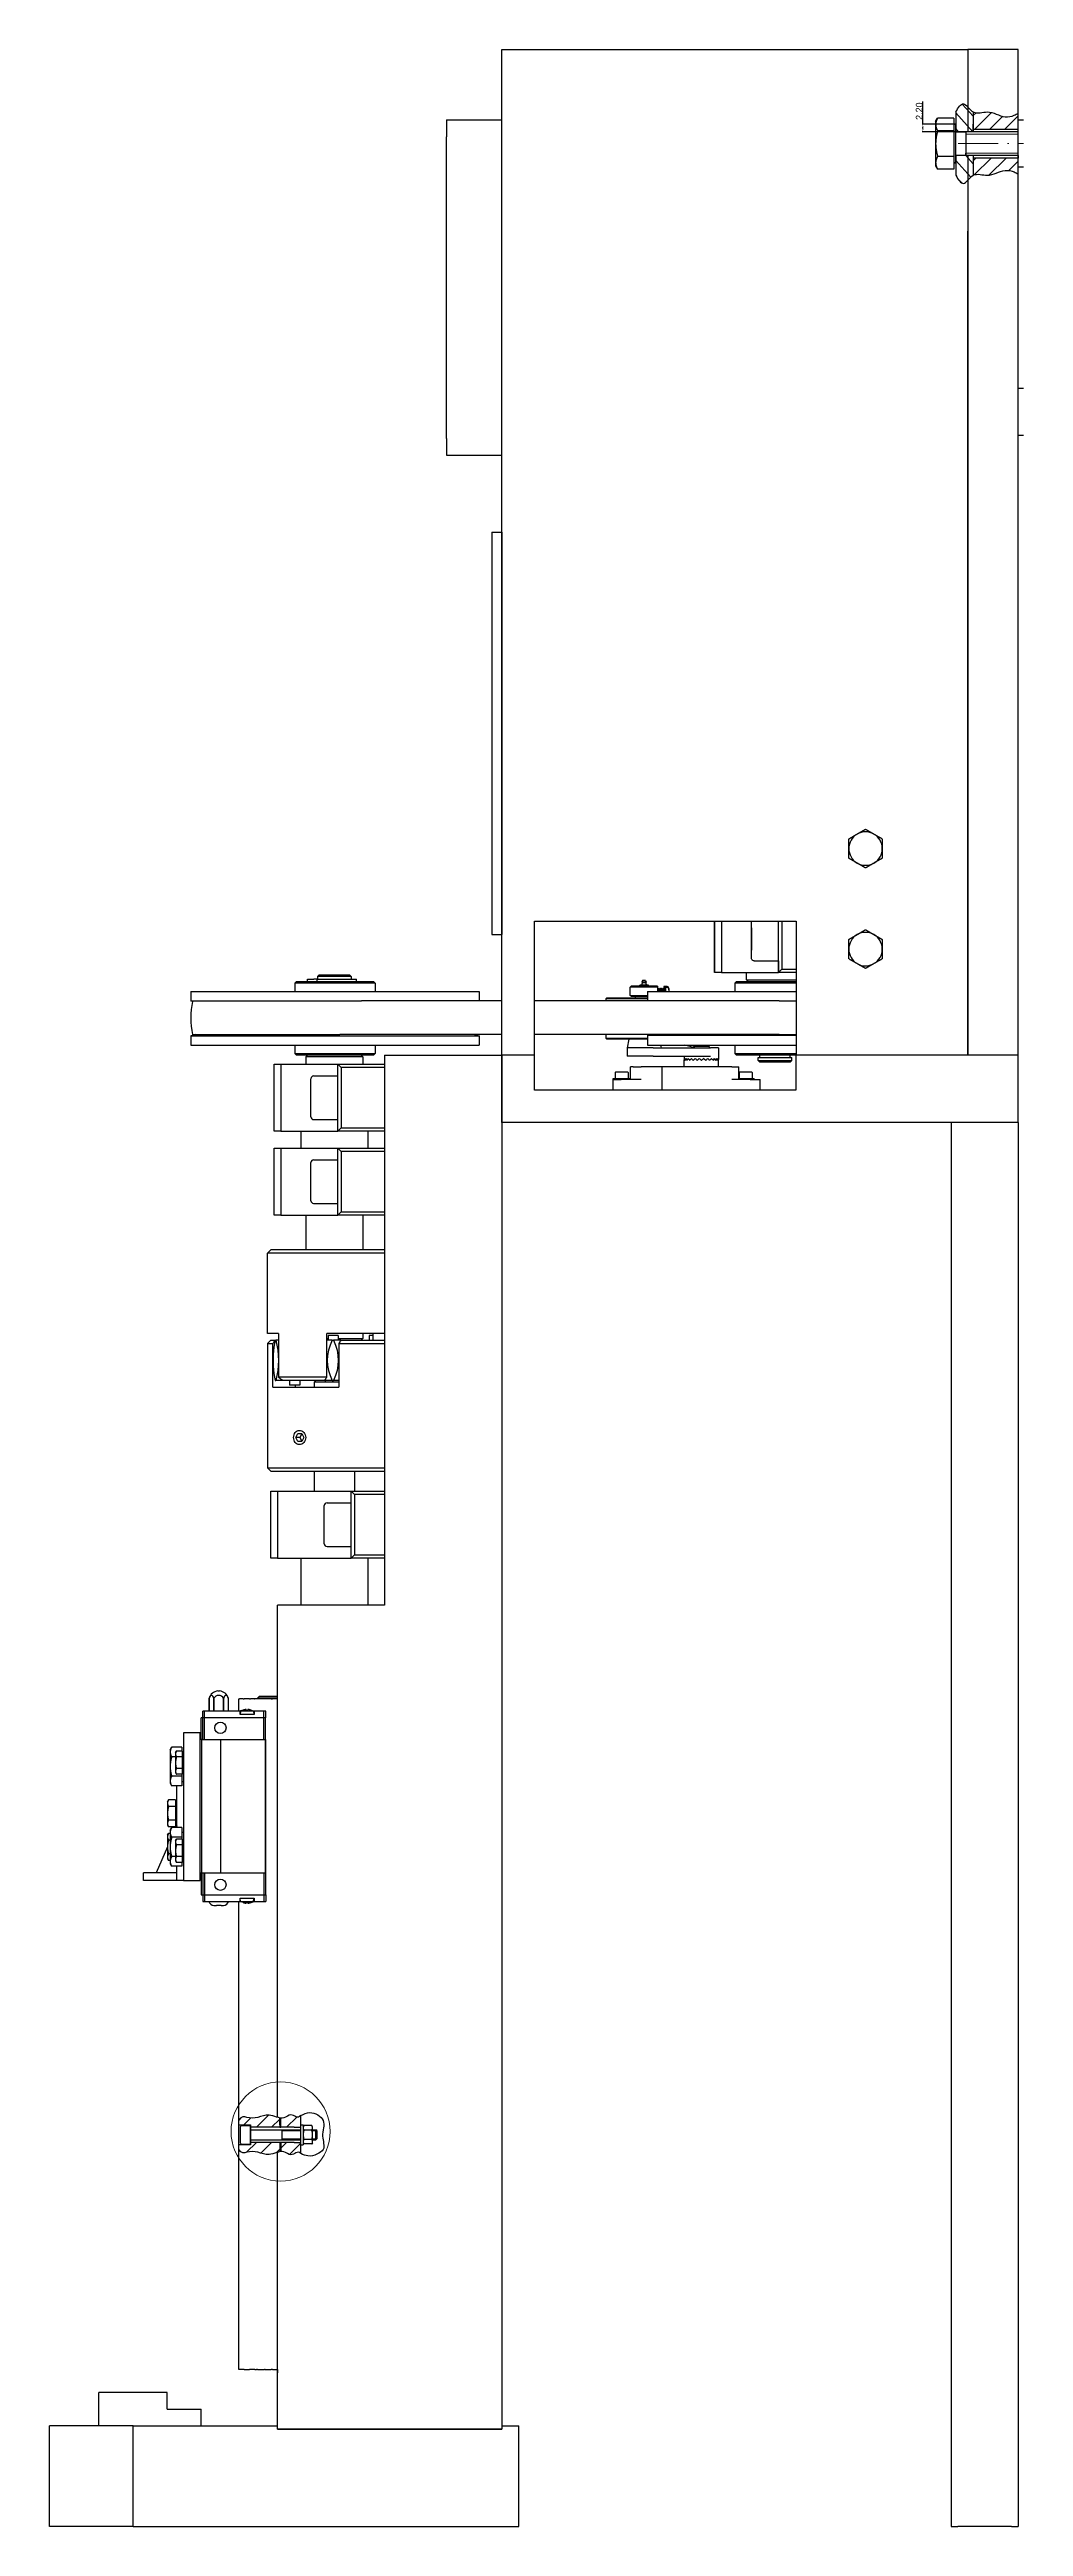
# Model space of a CAD drawing. Header units: millimetres. Extents: x 587 to 10361, y -8386 to 1488.
# Drawn here: x 1564 to 1855, y 80 to 819 of the extents above; entities that cross this region are included whole.
import ezdxf

# ---------------------------------------------------------------- set-up
doc = ezdxf.new("R2010")
doc.units = ezdxf.units.MM
doc.linetypes.add('ACAD_ISO10W100', pattern=[18, 12, -3, 0, -3])
for name, color, linetype, lineweight in [('Cienka', 30, 'Continuous', 0), ('Gruba', 7, 'Continuous', 30), ('Kreskowanie', 10, 'Continuous', 0), ('Przekrój', 50, 'Continuous', 15), ('Symetria', 210, 'ACAD_ISO10W100', 0), ('Widoczne (ISO)', 7, 'Continuous', 30)]:
    doc.layers.add(name, color=color, linetype=linetype, lineweight=lineweight)
doc.dimstyles.get("Standard").update_dxf_attribs({"dimtxt": 2, "dimasz": 1, "dimexe": 0.18, "dimexo": 0.0625, "dimgap": 0.09, "dimtad": 1, "dimzin": 0, "dimdsep": 46, "dimtxsty": 'Standard', "dimcen": 1, "dimadec": 0, "dimazin": 0, "dimtfac": 1, "dimtofl": 0, "dimtmove": 0, "dimatfit": 3, "dimfxl": 1, "dimtolj": 1, "dimtzin": 0, "dimarcsym": 0})
pattern_1 = [(45, (-325.0408, 228.6643), (-2.245064, 2.245064), [])]

msp = doc.modelspace()

# ---------------------------------------------------------------- blocks, each defined once
blk = doc.blocks.new('*D56')
at = {"layer": 'Defpoints', "color": 0, "transparency": 16777216}
for p in [(1824.83, 796.99), (1834.65, 796.99), (1834.65, 794.79)]:
    blk.add_point(p, dxfattribs=at)
at = {"layer": 'Kreskowanie', "color": 0, "lineweight": -2, "transparency": 16777216}
for p, q in [((1824.83, 796.99), (1824.83, 803.83)), ((1834.59, 796.99), (1824.65, 796.99)), ((1834.59, 794.79), (1824.65, 794.79)), ((1824.83, 795.79), (1824.83, 795.99))]:
    blk.add_line(p, q, dxfattribs=at)
at = {"layer": 'Kreskowanie', "color": 0, "transparency": 16777216}
for points in [[(1824.66, 795.99), (1825, 795.99), (1824.83, 796.99)], [(1824.66, 795.79), (1825, 795.79), (1824.83, 794.79)]]:
    blk.add_solid(points, dxfattribs=at)
at = {"layer": 'Kreskowanie', "color": 0, "transparency": 16777216, "insert": (1823.74, 800.91), "char_height": 2, "attachment_point": 5, "rotation": 90}
blk.add_mtext('\\A1;2.20', dxfattribs=at)

# ---------------------------------------------------------------- dimensions: what is measured, and where the dimension line sits
at = {"layer": 'Kreskowanie'}
dim = msp.add_linear_dim(base=(1824.83, 796.987), p1=(1834.653, 794.789), p2=(1834.653, 796.987), angle=90, dimstyle='Standard', dxfattribs=at)
dim.commit()
dim.dimension.update_dxf_attribs({"geometry": '*D56', "text_midpoint": (1823.74, 800.91)})

# ---------------------------------------------------------------- hatches: boundary and pattern name
at = {"layer": 'Kreskowanie'}
h = msp.add_hatch(dxfattribs=at)
h.set_pattern_fill('ANSI31', color=256, angle=87)
h.set_pattern_definition([(132, (-325.0408, 228.6643), (-2.359485, -2.1244897), [])])
edge = h.paths.add_edge_path()
edge.add_spline(control_points=[(1838.25, 802.141), (1837.781, 802.643), (1836.559, 803.829), (1835.397, 801.907), (1834.653, 800.675)], knot_values=[0, 0, 0, 0, 1.8560619, 5.1644318, 5.1644318, 5.1644318, 5.1644318], degree=3, periodic=0)
edge.add_line((1834.653, 800.675), (1834.653, 794.789))
edge.add_line((1834.653, 794.789), (1837.653, 794.789))
edge.add_line((1837.653, 794.789), (1838.25, 794.789))
edge.add_line((1838.25, 794.789), (1838.25, 802.141))
edge = h.paths.add_edge_path()
edge.add_spline(control_points=[(1839.864, 800.675), (1839.276, 800.993), (1838.746, 801.61), (1838.25, 802.141)], knot_values=[5.1644318, 5.1644318, 5.1644318, 5.1644318, 7.1260951, 7.1260951, 7.1260951, 7.1260951], degree=3, periodic=0)
edge.add_line((1838.25, 802.141), (1838.25, 794.789))
edge.add_line((1838.25, 794.789), (1839.864, 794.789))
edge.add_line((1839.864, 794.789), (1839.864, 795.539))
edge.add_line((1839.864, 795.539), (1839.864, 796.989))
edge.add_line((1839.864, 796.989), (1839.864, 800.675))
edge = h.paths.add_edge_path()
edge.add_line((1838.25, 787.662), (1834.653, 787.662))
edge.add_line((1834.653, 787.662), (1834.653, 781.775))
edge.add_spline(control_points=[(1834.653, 781.775), (1835.397, 780.544), (1836.559, 778.622), (1837.781, 779.808), (1838.25, 780.31)], knot_values=[0, 0, 0, 0, 3.3083698, 5.1644318, 5.1644318, 5.1644318, 5.1644318], degree=3, periodic=0)
edge.add_line((1838.25, 780.31), (1838.25, 787.662))
edge = h.paths.add_edge_path()
edge.add_line((1839.864, 787.662), (1838.25, 787.662))
edge.add_line((1838.25, 787.662), (1838.25, 780.31))
edge.add_spline(control_points=[(1838.25, 780.31), (1838.746, 780.841), (1839.276, 781.458), (1839.864, 781.775)], knot_values=[5.1644318, 5.1644318, 5.1644318, 5.1644318, 7.1260951, 7.1260951, 7.1260951, 7.1260951], degree=3, periodic=0)
edge.add_line((1839.864, 781.775), (1839.864, 787.662))
h = msp.add_hatch(dxfattribs=at)
h.set_pattern_fill('ANSI31', color=256)
h.set_pattern_definition(pattern_1)
edge = h.paths.add_edge_path()
edge.add_line((1853.25, 795.539), (1853.25, 800.327))
edge.add_spline(control_points=[(1853.25, 800.327), (1852.883, 800.09), (1851.735, 799.354), (1848.371, 798.84), (1844.666, 801.59), (1841.127, 799.993), (1839.864, 800.675)], knot_values=[7.1260951, 7.1260951, 7.1260951, 7.1260951, 8.4354466, 11.2089991, 16.7033852, 20.9126698, 20.9126698, 20.9126698, 20.9126698], degree=3, periodic=0)
edge.add_line((1839.864, 800.675), (1839.864, 795.539))
edge.add_line((1839.864, 795.539), (1853.25, 795.539))
edge = h.paths.add_edge_path()
edge.add_spline(control_points=[(1839.864, 781.775), (1841.127, 782.457), (1844.666, 780.861), (1848.371, 783.611), (1851.735, 783.097), (1852.883, 782.36), (1853.25, 782.124)], knot_values=[7.1260951, 7.1260951, 7.1260951, 7.1260951, 11.3353797, 16.8297658, 19.6033183, 20.9126698, 20.9126698, 20.9126698, 20.9126698], degree=3, periodic=0)
edge.add_line((1853.25, 782.124), (1853.25, 786.912))
edge.add_line((1853.25, 786.912), (1839.864, 786.912))
edge.add_line((1839.864, 786.912), (1839.864, 781.775))
h = msp.add_hatch(dxfattribs=at)
h.set_pattern_fill('ANSI31', color=256)
h.set_pattern_definition(pattern_1)
edge = h.paths.add_edge_path()
edge.add_spline(control_points=[(1632.923, 202.325), (1632.694, 202.37), (1632.46, 202.435), (1632.223, 202.509)], knot_values=[7.9043664, 7.9043664, 7.9043664, 7.9043664, 8.6303914, 8.6303914, 8.6303914, 8.6303914], degree=3, periodic=0)
edge.add_spline(control_points=[(1632.223, 202.509), (1631.417, 202.761), (1629.456, 203.583), (1626.223, 202.234), (1623.362, 202.193), (1621.483, 203.035), (1620.723, 201.622)], knot_values=[8.6303914, 8.6303914, 8.6303914, 8.6303914, 11.1027912, 14.3731427, 17.9452688, 20.6494931, 20.6494931, 20.6494931, 20.6494931], degree=3, periodic=0)
edge.add_line((1620.723, 201.622), (1620.723, 200.289))
edge.add_line((1620.723, 200.289), (1624.223, 200.289))
edge.add_line((1624.223, 200.289), (1624.223, 199.545))
edge.add_line((1624.223, 199.545), (1632.923, 199.545))
edge.add_line((1632.923, 199.545), (1632.923, 200.289))
edge.add_line((1632.923, 200.289), (1632.923, 202.325))
edge = h.paths.add_edge_path()
edge.add_spline(control_points=[(1639.223, 203.092), (1638.257, 201.8), (1636.639, 204.279), (1634.624, 202.265), (1633.524, 202.241), (1633.223, 202.276)], knot_values=[0, 0, 0, 0, 3.953852, 6.6203896, 7.585568, 7.585568, 7.585568, 7.585568], degree=3, periodic=0)
edge.add_line((1633.223, 202.276), (1633.223, 199.545))
edge.add_line((1633.223, 199.545), (1637.223, 199.545))
edge.add_line((1637.223, 199.545), (1639.223, 199.545))
edge.add_line((1639.223, 199.545), (1639.223, 203.092))
h = msp.add_hatch(dxfattribs=at)
h.set_pattern_fill('ANSI31', color=256)
h.set_pattern_definition(pattern_1)
edge = h.paths.add_edge_path()
edge.add_line((1632.923, 195.033), (1624.223, 195.033))
edge.add_line((1624.223, 195.033), (1624.223, 194.289))
edge.add_line((1624.223, 194.289), (1620.723, 194.289))
edge.add_line((1620.723, 194.289), (1620.723, 192.956))
edge.add_spline(control_points=[(1620.723, 192.956), (1621.483, 191.543), (1623.362, 192.385), (1626.223, 192.344), (1629.456, 190.995), (1631.417, 191.818), (1632.223, 192.069)], knot_values=[8.6303914, 8.6303914, 8.6303914, 8.6303914, 11.3346156, 14.9067418, 18.1770933, 20.6494931, 20.6494931, 20.6494931, 20.6494931], degree=3, periodic=0)
edge.add_spline(control_points=[(1632.223, 192.069), (1632.46, 192.143), (1632.694, 192.208), (1632.923, 192.254)], knot_values=[7.9043664, 7.9043664, 7.9043664, 7.9043664, 8.6303914, 8.6303914, 8.6303914, 8.6303914], degree=3, periodic=0)
edge.add_line((1632.923, 192.254), (1632.923, 195.033))
edge = h.paths.add_edge_path()
edge.add_line((1639.223, 195.033), (1637.223, 195.033))
edge.add_line((1637.223, 195.033), (1633.223, 195.033))
edge.add_line((1633.223, 195.033), (1633.223, 192.302))
edge.add_spline(control_points=[(1633.223, 192.302), (1633.524, 192.337), (1634.624, 192.313), (1636.639, 190.299), (1638.257, 192.778), (1639.223, 191.699)], knot_values=[0, 0, 0, 0, 0.9651784, 3.6317161, 7.585568, 7.585568, 7.585568, 7.585568], degree=3, periodic=0)
edge.add_line((1639.223, 191.699), (1639.223, 195.033))

# ---------------------------------------------------------------- linework, layer by layer
for p, q in [((1837.653, 794.789), (1837.653, 794.039)), ((1837.653, 787.662), (1837.653, 788.412))]:
    msp.add_line(p, q)
for points in [[(1834.653, 800.675), (1836.91, 803.094), (1839.864, 800.675), (1844.073, 800.675), (1849.377, 799.241), (1852.117, 799.671), (1853.25, 800.327)], [(1834.653, 781.775), (1836.91, 779.357), (1839.864, 781.775), (1844.073, 781.775), (1849.377, 783.21), (1852.117, 782.78), (1853.25, 782.124)]]:
    msp.add_spline(points, degree=3)
at = {"layer": 'Cienka'}
for p, q in [((1837.653, 794.039), (1853.25, 794.039)), ((1837.653, 788.412), (1853.25, 788.412)), ((1639.223, 198.488), (1633.578, 198.488)), ((1639.223, 196.062), (1633.578, 196.062)), ((1642.715, 198.488), (1643.94, 198.488)), ((1642.715, 196.062), (1643.94, 196.058))]:
    msp.add_line(p, q, dxfattribs=at)
at = {"layer": 'Gruba'}
for p, q in [((1699.223, 819.289), (1838.25, 819.289)), ((1699.223, 519.289), (1699.223, 819.289)), ((1853.25, 819.289), (1838.25, 819.289)), ((1838.25, 819.289), (1838.25, 802.289)), ((1853.25, 519.289), (1853.25, 819.289)), ((1682.694, 798.289), (1682.694, 793.289)), ((1682.694, 798.289), (1699.223, 798.289)), ((1834.653, 800.675), (1834.653, 794.789)), ((1838.25, 802.289), (1838.25, 794.789)), ((1839.864, 800.675), (1839.864, 794.789)), ((1853.25, 798.289), (1854.85, 798.289)), ((1682.694, 703.289), (1682.694, 793.289)), ((1834.653, 796.987), (1834.052, 796.987)), ((1839.864, 794.789), (1834.653, 794.789)), ((1834.653, 794.789), (1837.653, 794.789)), ((1837.653, 794.789), (1837.653, 787.662)), ((1839.864, 795.539), (1839.864, 796.989)), ((1839.864, 794.789), (1839.864, 795.539)), ((1839.864, 795.539), (1853.25, 795.539)), ((1853.25, 794.789), (1839.864, 794.789)), ((1853.25, 790.469), (1853.25, 793.969)), ((1834.653, 785.464), (1834.052, 785.464)), ((1838.25, 787.662), (1834.653, 787.662)), ((1834.653, 787.662), (1834.653, 781.775)), ((1839.864, 787.662), (1838.25, 787.662)), ((1838.25, 787.662), (1838.25, 765.113)), ((1853.25, 787.662), (1839.864, 787.662)), ((1839.864, 787.662), (1839.864, 781.775)), ((1853.25, 786.912), (1839.864, 786.912)), ((1853.25, 787.662), (1853.25, 786.912)), ((1853.25, 784.289), (1854.85, 784.289)), ((1838.25, 519.289), (1838.25, 765.113)), ((1838.25, 765.113), (1838.25, 519.289)), ((1853.25, 718.289), (1854.85, 718.289)), ((1682.694, 703.289), (1682.694, 698.289)), ((1853.25, 704.289), (1854.85, 704.289)), ((1682.694, 698.289), (1699.223, 698.289)), ((1696.223, 675.289), (1699.223, 675.289)), ((1696.223, 675.289), (1696.223, 555.289)), ((1699.223, 675.289), (1699.223, 555.289)), ((1696.223, 555.289), (1699.223, 555.289)), ((1708.972, 519.289), (1708.972, 559.289)), ((1708.972, 559.289), (1786.972, 559.289)), ((1762.689, 559.289), (1762.689, 543.959)), ((1762.699, 543.959), (1762.699, 559.289)), ((1764.7, 559.289), (1764.7, 543.959)), ((1773.701, 554.782), (1773.702, 557.285)), ((1773.702, 551.456), (1773.701, 554.782)), ((1773.703, 554.782), (1773.701, 554.782)), ((1773.702, 557.285), (1773.703, 556.462)), ((1773.703, 556.462), (1773.704, 553.136)), ((1781.705, 543.959), (1781.705, 559.289)), ((1782.705, 559.289), (1782.705, 544.959)), ((1786.972, 559.289), (1786.972, 519.289)), ((1773.703, 550.634), (1773.702, 551.456)), ((1773.702, 551.456), (1773.703, 551.456)), ((1773.704, 553.136), (1773.703, 550.634)), ((1774.503, 547.459), (1781.703, 547.459)), ((1781.7, 547.459), (1781.7, 543.959)), ((1637.894, 541.289), (1637.394, 540.789)), ((1637.394, 540.789), (1637.394, 538.289)), ((1661.394, 540.789), (1637.394, 540.789)), ((1637.894, 541.289), (1660.894, 541.289)), ((1641.189, 541.989), (1641.16, 541.989)), ((1641.16, 541.289), (1641.16, 541.989)), ((1641.189, 541.989), (1643.103, 541.989)), ((1644.067, 541.989), (1643.103, 541.989)), ((1644.067, 541.289), (1644.067, 541.989)), ((1644.067, 541.989), (1655.82, 541.989)), ((1644.723, 543.289), (1644.223, 542.789)), ((1654.223, 542.789), (1644.223, 542.789)), ((1644.223, 542.789), (1644.223, 541.989)), ((1644.723, 543.289), (1653.723, 543.289)), ((1653.723, 543.289), (1654.223, 542.789)), ((1654.223, 542.789), (1654.223, 541.989)), ((1655.82, 541.289), (1655.82, 541.989)), ((1660.894, 541.289), (1661.394, 540.789)), ((1661.394, 540.789), (1661.394, 538.289)), ((1737.836, 539.973), (1737.518, 539.656)), ((1745.773, 539.656), (1737.518, 539.656)), ((1737.518, 537.116), (1737.518, 539.656)), ((1737.836, 539.973), (1745.456, 539.973)), ((1742.965, 540.227), (1740.326, 540.227)), ((1740.326, 539.973), (1740.326, 540.227)), ((1741.206, 541.627), (1740.985, 541.119)), ((1742.306, 541.119), (1740.985, 541.119)), ((1741.138, 540.865), (1740.985, 541.119)), ((1742.154, 540.865), (1741.138, 540.865)), ((1742.085, 541.627), (1741.206, 541.627)), ((1742.085, 541.627), (1742.306, 541.119)), ((1742.154, 540.865), (1742.306, 541.119)), ((1742.965, 539.973), (1742.965, 540.227)), ((1745.456, 539.973), (1745.773, 539.656)), ((1745.773, 538.289), (1745.773, 539.656)), ((1747.572, 539.82), (1747.55, 539.166)), ((1748.28, 539.82), (1747.572, 539.82)), ((1748.155, 539.467), (1747.572, 539.82)), ((1748.117, 538.289), (1748.155, 539.467)), ((1748.863, 539.467), (1748.155, 539.467)), ((1748.948, 539.542), (1748.923, 539.591)), ((1762.689, 543.959), (1762.699, 543.959)), ((1764.7, 543.959), (1762.699, 543.959)), ((1764.7, 543.959), (1781.7, 543.959)), ((1769.194, 541.289), (1768.694, 540.789)), ((1768.694, 540.789), (1768.694, 538.289)), ((1786.972, 540.789), (1768.694, 540.789)), ((1769.194, 541.289), (1786.972, 541.289)), ((1772.194, 541.789), (1772.194, 543.959)), ((1772.194, 541.789), (1786.972, 541.789)), ((1772.694, 541.289), (1772.194, 541.789)), ((1781.7, 543.959), (1781.705, 543.959)), ((1781.705, 543.959), (1782.705, 544.959)), ((1786.972, 543.959), (1781.705, 543.959)), ((1782.705, 544.959), (1786.972, 544.959)), ((1606.394, 538.289), (1692.394, 538.289)), ((1606.394, 538.289), (1606.394, 535.514)), ((1606.394, 535.514), (1657.354, 535.514)), ((1606.864, 535.361), (1606.394, 535.514)), ((1699.223, 535.514), (1657.354, 535.514)), ((1692.394, 538.289), (1692.394, 535.514)), ((1781.969, 535.514), (1708.972, 535.514)), ((1730.533, 536.481), (1730.216, 536.163)), ((1742.694, 536.163), (1730.216, 536.163)), ((1730.216, 536.163), (1730.216, 535.514)), ((1730.533, 536.481), (1742.694, 536.481)), ((1737.518, 537.116), (1742.694, 537.116)), ((1737.836, 536.798), (1737.518, 537.116)), ((1742.694, 536.798), (1737.836, 536.798)), ((1739.106, 536.481), (1739.106, 536.798)), ((1742.694, 538.289), (1786.972, 538.289)), ((1742.694, 538.289), (1742.694, 535.514)), ((1745.86, 539.181), (1745.826, 539.181)), ((1746.135, 539.181), (1746.1, 539.181)), ((1746.409, 539.181), (1746.375, 539.181)), ((1746.684, 539.181), (1746.649, 539.181)), ((1746.958, 539.181), (1746.924, 539.181)), ((1747.233, 539.181), (1747.198, 539.181)), ((1747.507, 539.181), (1747.473, 539.181)), ((1747.782, 539.181), (1747.747, 539.181)), ((1747.896, 539.076), (1747.911, 539.048)), ((1781.969, 535.514), (1786.972, 535.514)), ((1607.778, 525.514), (1606.394, 525.064)), ((1606.394, 525.064), (1692.394, 525.064)), ((1606.394, 525.064), (1606.394, 522.289)), ((1606.894, 525.514), (1650.82, 525.514)), ((1699.223, 525.514), (1650.82, 525.514)), ((1691.011, 525.514), (1692.394, 525.064)), ((1692.394, 525.064), (1692.394, 522.289)), ((1781.969, 525.514), (1708.972, 525.514)), ((1730.216, 525.514), (1730.216, 524.416)), ((1743.476, 525.514), (1742.694, 525.275)), ((1742.694, 525.275), (1786.972, 525.275)), ((1742.694, 525.275), (1742.694, 522.289)), ((1781.969, 525.514), (1786.972, 525.514)), ((1606.394, 522.289), (1692.394, 522.289)), ((1637.394, 522.289), (1637.394, 519.789)), ((1637.394, 519.789), (1661.394, 519.789)), ((1637.894, 519.289), (1637.394, 519.789)), ((1660.894, 519.289), (1637.894, 519.289)), ((1641.223, 519.289), (1640.723, 518.789)), ((1657.723, 518.789), (1640.723, 518.789)), ((1640.723, 518.789), (1640.723, 516.619)), ((1657.223, 519.289), (1657.723, 518.789)), ((1657.723, 518.789), (1657.723, 516.619)), ((1660.894, 519.289), (1661.394, 519.789)), ((1661.394, 522.289), (1661.394, 519.789)), ((1664.223, 519.289), (1664.223, 355.289)), ((1664.223, 519.289), (1699.223, 519.289)), ((1699.223, 519.289), (1699.223, 109.473)), ((1708.971, 519.289), (1699.223, 519.289)), ((1699.223, 499.289), (1699.223, 519.289)), ((1708.972, 519.289), (1699.223, 519.289)), ((1708.971, 508.858), (1708.971, 519.289)), ((1730.216, 524.416), (1742.694, 524.416)), ((1730.533, 524.098), (1730.216, 524.416)), ((1742.694, 524.098), (1730.533, 524.098)), ((1737.059, 524.098), (1736.566, 521.558)), ((1744.398, 521.558), (1736.566, 521.558)), ((1736.566, 521.558), (1736.566, 519.018)), ((1744.398, 519.018), (1736.566, 519.018)), ((1742.694, 522.289), (1786.972, 522.289)), ((1744.398, 521.558), (1761.476, 521.558)), ((1744.398, 519.018), (1761.476, 519.018)), ((1746.583, 522.289), (1746.726, 521.558)), ((1753.644, 519.018), (1753.644, 518.101)), ((1753.644, 515.843), (1753.644, 517.984)), ((1753.656, 517.748), (1753.656, 517.748)), ((1756.829, 521.558), (1753.736, 522.289)), ((1753.904, 517.748), (1753.903, 517.748)), ((1754.455, 517.748), (1754.453, 517.748)), ((1755.274, 517.748), (1755.271, 517.748)), ((1756.31, 517.748), (1756.307, 517.748)), ((1761.065, 521.888), (1756.382, 521.888)), ((1756.382, 521.888), (1756.382, 521.664)), ((1756.752, 522.289), (1756.752, 521.934)), ((1757.497, 517.748), (1757.494, 517.748)), ((1758.762, 517.748), (1758.758, 517.748)), ((1760.024, 517.748), (1760.021, 517.748)), ((1760.695, 522.289), (1760.695, 521.934)), ((1761.065, 521.888), (1761.065, 521.558)), ((1761.204, 517.748), (1761.201, 517.748)), ((1763.804, 521.558), (1761.476, 521.558)), ((1762.229, 517.748), (1762.226, 517.748)), ((1763.033, 517.748), (1763.031, 517.748)), ((1763.567, 517.748), (1763.566, 517.748)), ((1763.796, 517.748), (1763.796, 517.748)), ((1763.804, 521.558), (1763.804, 518.028)), ((1763.804, 515.843), (1763.804, 518.15)), ((1768.694, 522.289), (1768.694, 519.789)), ((1768.694, 519.789), (1786.972, 519.789)), ((1769.194, 519.289), (1768.694, 519.789)), ((1786.971, 519.289), (1769.194, 519.289)), ((1775.694, 518.589), (1785.694, 518.589)), ((1775.694, 517.789), (1775.694, 518.589)), ((1775.694, 517.789), (1785.694, 517.789)), ((1776.194, 517.289), (1775.694, 517.789)), ((1776.194, 518.589), (1776.194, 519.289)), ((1785.194, 517.289), (1776.194, 517.289)), ((1785.194, 518.589), (1785.194, 519.289)), ((1785.194, 517.289), (1785.694, 517.789)), ((1785.694, 517.789), (1785.694, 518.589)), ((1786.971, 519.289), (1786.971, 508.858)), ((1853.25, 519.289), (1786.971, 519.289)), ((1838.25, 519.289), (1786.972, 519.289)), ((1853.25, 519.289), (1838.25, 519.289)), ((1853.25, 499.289), (1853.25, 519.289)), ((1631.223, 516.619), (1633.223, 516.619)), ((1631.223, 496.619), (1631.223, 516.619)), ((1633.223, 516.619), (1650.223, 516.619)), ((1633.223, 516.619), (1633.223, 496.619)), ((1642.223, 500.919), (1642.223, 512.319)), ((1643.023, 513.119), (1650.223, 513.119)), ((1651.223, 515.619), (1650.223, 516.619)), ((1650.223, 516.619), (1664.223, 516.619)), ((1650.223, 496.619), (1650.223, 516.619)), ((1664.223, 515.619), (1651.223, 515.619)), ((1651.223, 515.619), (1651.223, 497.619)), ((1732.368, 512.033), (1734.819, 512.033)), ((1732.368, 508.858), (1732.368, 512.033)), ((1732.448, 512.333), (1737.448, 512.333)), ((1732.448, 512.033), (1732.448, 512.333)), ((1733.048, 514.133), (1733.048, 512.333)), ((1733.248, 514.333), (1736.648, 514.333)), ((1740.754, 512.033), (1734.819, 512.033)), ((1736.848, 514.133), (1736.848, 512.333)), ((1737.448, 512.033), (1737.448, 512.333)), ((1737.545, 515.843), (1737.615, 515.843)), ((1737.545, 512.033), (1737.545, 515.843)), ((1738.41, 515.843), (1737.615, 515.843)), ((1738.41, 515.843), (1740.754, 515.843)), ((1747.032, 515.843), (1740.754, 515.843)), ((1747.032, 508.858), (1747.032, 515.843)), ((1767.777, 515.843), (1747.032, 515.843)), ((1767.777, 515.843), (1769.918, 515.843)), ((1773.294, 512.033), (1767.777, 512.033)), ((1769.918, 512.033), (1769.918, 515.843)), ((1769.918, 512.333), (1774.443, 512.333)), ((1770.043, 514.133), (1770.043, 512.333)), ((1770.243, 514.333), (1773.643, 514.333)), ((1773.294, 512.033), (1776.237, 512.033)), ((1773.843, 514.133), (1773.843, 512.333)), ((1774.443, 512.033), (1774.443, 512.333)), ((1776.237, 508.858), (1776.237, 512.033)), ((1786.971, 508.858), (1708.971, 508.858)), ((1633.223, 496.619), (1631.223, 496.619)), ((1633.223, 496.619), (1650.223, 496.619)), ((1639.223, 496.619), (1639.223, 491.619)), ((1643.023, 500.119), (1650.223, 500.119)), ((1650.223, 496.619), (1651.223, 497.619)), ((1664.223, 496.619), (1650.223, 496.619)), ((1651.223, 497.619), (1664.223, 497.619)), ((1659.223, 496.619), (1659.223, 491.619)), ((1853.25, 499.289), (1699.223, 499.289)), ((1833.25, 499.289), (1833.25, 80.473)), ((1851.25, 499.289), (1835.25, 499.289)), ((1853.25, 499.289), (1853.25, 80.473)), ((1631.223, 491.619), (1633.223, 491.619)), ((1631.223, 471.619), (1631.223, 491.619)), ((1633.223, 491.619), (1650.223, 491.619)), ((1633.223, 491.619), (1633.223, 471.619)), ((1643.023, 488.119), (1650.223, 488.119)), ((1651.223, 490.619), (1650.223, 491.619)), ((1650.223, 491.619), (1664.223, 491.619)), ((1650.223, 471.619), (1650.223, 491.619)), ((1664.223, 490.619), (1651.223, 490.619)), ((1651.223, 490.619), (1651.223, 472.619)), ((1642.223, 475.919), (1642.223, 487.319)), ((1643.023, 475.119), (1650.223, 475.119)), ((1633.223, 471.619), (1631.223, 471.619)), ((1633.223, 471.619), (1650.223, 471.619)), ((1640.723, 471.619), (1640.723, 461.289)), ((1650.223, 471.619), (1651.223, 472.619)), ((1664.223, 471.619), (1650.223, 471.619)), ((1651.223, 472.619), (1664.223, 472.619)), ((1657.723, 471.619), (1657.723, 461.289)), ((1630.223, 461.289), (1629.223, 460.289)), ((1664.223, 460.289), (1629.223, 460.289)), ((1629.223, 436.289), (1629.223, 460.289)), ((1664.223, 461.289), (1630.223, 461.289)), ((1632.584, 436.289), (1629.223, 436.289)), ((1632.584, 436.289), (1632.584, 423.289)), ((1646.972, 423.289), (1646.972, 436.289)), ((1664.223, 436.289), (1646.972, 436.289)), ((1657.723, 436.289), (1657.723, 434.789)), ((1660.782, 434.289), (1660.782, 436.289)), ((1630.223, 434.289), (1629.223, 433.289)), ((1629.223, 433.289), (1630.887, 433.289)), ((1629.223, 433.289), (1629.223, 396.289)), ((1630.223, 434.289), (1631.544, 434.289)), ((1630.887, 420.289), (1630.887, 433.289)), ((1631.544, 434.289), (1631.579, 434.289)), ((1631.579, 434.289), (1631.755, 434.289)), ((1632.584, 434.289), (1631.755, 434.289)), ((1646.972, 434.789), (1647.398, 434.789)), ((1648.557, 434.289), (1646.972, 434.289)), ((1650.398, 435.689), (1647.398, 435.689)), ((1647.398, 435.689), (1647.398, 434.289)), ((1648.557, 434.289), (1648.924, 434.289)), ((1651.124, 434.289), (1648.924, 434.289)), ((1650.398, 435.689), (1650.398, 434.289)), ((1650.398, 434.789), (1657.723, 434.789)), ((1650.513, 433.289), (1650.513, 420.289)), ((1650.513, 433.289), (1664.223, 433.289)), ((1651.125, 434.289), (1651.124, 434.289)), ((1651.125, 434.289), (1664.091, 434.289)), ((1657.223, 434.289), (1657.723, 434.789)), ((1660.782, 435.689), (1659.574, 435.689)), ((1659.574, 435.689), (1659.574, 434.289)), ((1664.223, 434.289), (1664.091, 434.289)), ((1631.579, 422.289), (1631.755, 422.289)), ((1633.803, 422.289), (1631.755, 422.289)), ((1646.972, 423.289), (1632.584, 423.289)), ((1646.411, 422.289), (1633.803, 422.289)), ((1635.873, 422.289), (1635.873, 420.889)), ((1638.873, 422.289), (1638.873, 420.889)), ((1643.723, 422.289), (1643.223, 421.789)), ((1650.513, 421.789), (1643.223, 421.789)), ((1643.223, 421.789), (1643.223, 420.289)), ((1646.411, 422.289), (1646.654, 422.289)), ((1648.557, 422.289), (1646.654, 422.289)), ((1648.557, 422.289), (1648.924, 422.289)), ((1650.513, 422.289), (1648.924, 422.289)), ((1630.887, 420.289), (1650.513, 420.289)), ((1638.873, 420.889), (1635.873, 420.889)), ((1637.523, 420.889), (1637.523, 420.289)), ((1637.665, 420.289), (1637.665, 420.889)), ((1637.729, 405.289), (1638.321, 406.489)), ((1638.321, 406.489), (1639.504, 406.489)), ((1639.031, 405.289), (1639.563, 406.368)), ((1639.504, 406.489), (1640.095, 405.289)), ((1638.321, 404.089), (1637.729, 405.289)), ((1639.031, 405.289), (1637.729, 405.289)), ((1639.504, 404.089), (1638.321, 404.089)), ((1639.563, 404.21), (1639.031, 405.289)), ((1640.095, 405.289), (1639.504, 404.089)), ((1629.223, 396.289), (1664.223, 396.289)), ((1630.223, 395.289), (1629.223, 396.289)), ((1630.223, 395.289), (1664.223, 395.289)), ((1643.223, 395.289), (1643.223, 389.289)), ((1655.223, 395.289), (1655.223, 389.289)), ((1630.223, 389.289), (1632.223, 389.289)), ((1630.223, 369.289), (1630.223, 389.289)), ((1632.223, 389.289), (1654.223, 389.289)), ((1632.223, 389.289), (1632.223, 369.289)), ((1646.223, 373.589), (1646.223, 384.989)), ((1647.023, 385.789), (1654.223, 385.789)), ((1655.223, 388.289), (1654.223, 389.289)), ((1654.223, 389.289), (1664.223, 389.289)), ((1654.223, 369.289), (1654.223, 389.289)), ((1664.223, 388.289), (1655.223, 388.289)), ((1655.223, 388.289), (1655.223, 370.289)), ((1647.023, 372.789), (1654.223, 372.789)), ((1654.223, 369.289), (1655.223, 370.289)), ((1655.223, 370.289), (1664.223, 370.289)), ((1632.223, 369.289), (1630.223, 369.289)), ((1632.223, 369.289), (1654.223, 369.289)), ((1639.223, 369.289), (1639.223, 355.289)), ((1664.223, 369.289), (1654.223, 369.289)), ((1659.223, 369.289), (1659.223, 355.289)), ((1664.223, 355.289), (1632.223, 355.289)), ((1632.223, 202.509), (1632.223, 355.289)), ((1611.841, 327.517), (1611.841, 327.517)), ((1611.841, 327.517), (1611.841, 323.686)), ((1611.841, 323.686), (1611.841, 327.517)), ((1613.289, 327.517), (1613.276, 327.517)), ((1613.276, 323.686), (1613.276, 327.517)), ((1613.289, 327.517), (1613.289, 323.686)), ((1614.473, 329.675), (1614.973, 329.675)), ((1616.171, 327.517), (1616.158, 327.517)), ((1616.158, 323.686), (1616.158, 327.517)), ((1616.171, 327.517), (1616.171, 323.686)), ((1617.606, 327.517), (1617.606, 327.517)), ((1617.606, 323.686), (1617.606, 327.517)), ((1617.606, 323.686), (1617.606, 327.517)), ((1620.75, 327.289), (1620.723, 327.289)), ((1620.723, 323.686), (1620.723, 327.289)), ((1620.75, 327.289), (1620.906, 327.289)), ((1622.01, 327.289), (1620.906, 327.289)), ((1622.01, 327.289), (1622.302, 327.289)), ((1623.945, 327.289), (1622.302, 327.289)), ((1623.945, 327.289), (1624.237, 327.289)), ((1625.341, 327.289), (1624.237, 327.289)), ((1625.341, 327.289), (1625.497, 327.289)), ((1626.029, 327.289), (1625.497, 327.289)), ((1626.242, 327.289), (1626.029, 327.289)), ((1626.851, 328.157), (1626.238, 327.543)), ((1632.223, 327.543), (1626.238, 327.543)), ((1626.238, 327.289), (1626.238, 327.543)), ((1628.399, 327.289), (1626.242, 327.289)), ((1626.851, 328.157), (1632.223, 328.157)), ((1628.611, 327.289), (1628.399, 327.289)), ((1630.377, 327.289), (1628.611, 327.289)), ((1630.377, 327.289), (1630.731, 327.289)), ((1632.223, 327.289), (1630.731, 327.289)), ((1609.923, 321.686), (1609.433, 321.686)), ((1609.433, 315.186), (1609.433, 321.686)), ((1610.423, 323.686), (1609.923, 323.686)), ((1609.923, 321.686), (1609.923, 323.686)), ((1610.423, 321.686), (1609.923, 321.686)), ((1609.928, 315.186), (1609.928, 321.686)), ((1621.073, 323.686), (1610.423, 323.686)), ((1610.423, 321.686), (1610.423, 323.686)), ((1628.223, 321.686), (1610.423, 321.686)), ((1610.428, 315.186), (1610.428, 321.686)), ((1621.073, 323.686), (1621.211, 323.686)), ((1621.073, 322.686), (1621.073, 323.686)), ((1625.273, 322.686), (1621.073, 322.686)), ((1621.22, 323.786), (1621.123, 322.686)), ((1621.973, 323.978), (1621.22, 323.786)), ((1621.22, 323.786), (1625.127, 323.786)), ((1621.973, 323.972), (1621.973, 323.978)), ((1622.933, 323.972), (1622.933, 324.199)), ((1623.413, 324.199), (1623.413, 323.972)), ((1624.373, 323.978), (1624.373, 323.972)), ((1624.373, 323.978), (1625.127, 323.786)), ((1625.127, 323.786), (1625.223, 322.686)), ((1625.136, 323.686), (1625.273, 323.686)), ((1625.273, 323.686), (1625.273, 322.686)), ((1628.223, 323.686), (1625.273, 323.686)), ((1628.218, 315.186), (1628.218, 321.686)), ((1628.723, 323.686), (1628.223, 323.686)), ((1628.223, 321.686), (1628.223, 323.686)), ((1628.723, 321.686), (1628.223, 321.686)), ((1628.718, 315.186), (1628.718, 321.686)), ((1628.723, 321.686), (1628.723, 323.686)), ((1600.223, 312.157), (1600.669, 312.928)), ((1600.223, 312.157), (1600.223, 311.485)), ((1600.223, 311.485), (1600.223, 307.153)), ((1603.723, 312.93), (1600.67, 312.93)), ((1601.823, 311.286), (1602.09, 311.748)), ((1601.823, 311.286), (1601.823, 310.883)), ((1601.823, 310.883), (1601.823, 308.283)), ((1603.823, 311.75), (1602.091, 311.75)), ((1603.723, 312.93), (1603.723, 311.75)), ((1603.823, 311.75), (1603.823, 310.015)), ((1603.823, 311.597), (1604.223, 311.597)), ((1603.823, 310.821), (1604.223, 310.821)), ((1609.223, 317.157), (1604.223, 317.157)), ((1604.223, 317.157), (1604.223, 273.157)), ((1609.223, 273.157), (1609.223, 317.157)), ((1609.723, 315.186), (1609.223, 315.186)), ((1609.223, 275.386), (1609.223, 315.186)), ((1609.723, 315.186), (1615.223, 315.186)), ((1609.723, 275.386), (1609.723, 315.186)), ((1615.223, 315.186), (1615.223, 275.386)), ((1615.223, 315.186), (1628.523, 315.186)), ((1628.723, 315.186), (1628.523, 315.186)), ((1628.523, 315.186), (1628.523, 275.386)), ((1628.723, 275.386), (1628.723, 315.186)), ((1600.223, 307.153), (1600.223, 302.825)), ((1601.823, 310.04), (1600.67, 310.04)), ((1603.723, 304.266), (1600.67, 304.266)), ((1601.823, 308.283), (1601.823, 305.686)), ((1601.823, 305.686), (1601.823, 305.286)), ((1601.823, 305.286), (1602.09, 304.823)), ((1603.823, 310.015), (1602.091, 310.015)), ((1603.823, 306.551), (1602.091, 306.551)), ((1603.823, 304.821), (1602.091, 304.821)), ((1603.723, 304.821), (1603.723, 304.266)), ((1603.723, 304.266), (1603.723, 301.383)), ((1603.823, 310.015), (1603.823, 306.551)), ((1603.823, 306.551), (1603.823, 304.821)), ((1603.823, 305.751), (1604.223, 305.751)), ((1599.423, 296.657), (1599.735, 297.196)), ((1599.423, 296.657), (1599.423, 296.186)), ((1599.423, 296.186), (1599.423, 293.154)), ((1601.823, 297.198), (1599.736, 297.198)), ((1600.223, 302.825), (1600.223, 302.157)), ((1600.223, 302.157), (1600.669, 301.386)), ((1603.723, 301.383), (1600.67, 301.383)), ((1601.823, 297.198), (1601.823, 295.175)), ((1601.823, 296.097), (1602.223, 296.097)), ((1602.223, 288.93), (1602.223, 301.383)), ((1603.723, 302.717), (1604.223, 302.717)), ((1599.423, 293.154), (1599.423, 290.124)), ((1599.423, 290.124), (1599.423, 289.657)), ((1599.423, 289.657), (1599.735, 289.117)), ((1601.823, 295.175), (1599.736, 295.175)), ((1601.823, 291.133), (1599.736, 291.133)), ((1601.823, 289.115), (1599.736, 289.115)), ((1600.223, 288.157), (1600.669, 288.928)), ((1600.223, 288.157), (1600.223, 287.485)), ((1603.723, 288.93), (1600.67, 288.93)), ((1601.823, 295.175), (1601.823, 291.133)), ((1601.823, 291.133), (1601.823, 289.115)), ((1601.823, 290.217), (1602.223, 290.217)), ((1602.223, 289.451), (1601.992, 288.93)), ((1603.723, 288.93), (1603.723, 286.04)), ((1599.423, 283.152), (1596, 275.451)), ((1599.423, 286.657), (1599.735, 287.196)), ((1599.423, 286.657), (1599.423, 286.186)), ((1599.423, 286.186), (1599.423, 283.154)), ((1599.423, 283.154), (1599.423, 280.124)), ((1600.223, 287.198), (1599.736, 287.198)), ((1600.223, 285.175), (1599.736, 285.175)), ((1600.223, 281.133), (1599.736, 281.133)), ((1600.223, 287.485), (1600.223, 283.153)), ((1600.223, 283.153), (1600.223, 278.825)), ((1603.723, 286.04), (1600.67, 286.04)), ((1601.823, 285.028), (1602.09, 285.49)), ((1601.823, 285.028), (1601.823, 284.625)), ((1601.823, 284.625), (1601.823, 282.025)), ((1601.823, 282.025), (1601.823, 279.428)), ((1603.823, 285.492), (1602.091, 285.492)), ((1603.823, 283.757), (1602.091, 283.757)), ((1603.723, 287.597), (1604.223, 287.597)), ((1603.723, 286.04), (1603.723, 285.492)), ((1603.823, 285.492), (1603.823, 283.757)), ((1603.823, 284.563), (1604.223, 284.563)), ((1603.823, 283.757), (1603.823, 280.293)), ((1602.223, 275.451), (1592.223, 275.451)), ((1592.223, 273.157), (1592.223, 275.451)), ((1599.423, 280.124), (1599.423, 279.657)), ((1599.423, 279.657), (1599.735, 279.117)), ((1600.223, 279.115), (1599.736, 279.115)), ((1600.223, 278.825), (1600.223, 278.157)), ((1600.223, 278.157), (1600.669, 277.386)), ((1601.823, 280.266), (1600.67, 280.266)), ((1603.723, 277.383), (1600.67, 277.383)), ((1601.823, 279.428), (1601.823, 279.028)), ((1601.823, 279.028), (1602.09, 278.565)), ((1603.823, 280.293), (1602.091, 280.293)), ((1603.823, 278.563), (1602.091, 278.563)), ((1602.223, 273.157), (1602.223, 277.383)), ((1603.723, 278.563), (1603.723, 277.383)), ((1603.823, 280.293), (1603.823, 278.563)), ((1603.823, 279.493), (1604.223, 279.493)), ((1603.823, 278.717), (1604.223, 278.717)), ((1609.723, 275.386), (1609.223, 275.386)), ((1609.433, 275.386), (1609.433, 268.886)), ((1615.223, 275.386), (1609.723, 275.386)), ((1609.928, 275.386), (1609.928, 268.886)), ((1610.428, 275.386), (1610.428, 268.886)), ((1628.523, 275.386), (1615.223, 275.386)), ((1628.218, 275.386), (1628.218, 268.886)), ((1628.723, 275.386), (1628.523, 275.386)), ((1628.718, 275.386), (1628.718, 268.886)), ((1602.223, 273.157), (1592.223, 273.157)), ((1604.223, 273.157), (1602.223, 273.157)), ((1604.223, 273.157), (1609.223, 273.157)), ((1609.433, 268.886), (1609.923, 268.886)), ((1609.923, 268.886), (1610.423, 268.886)), ((1609.923, 268.886), (1609.923, 266.886)), ((1609.923, 266.886), (1610.423, 266.886)), ((1610.423, 268.886), (1628.223, 268.886)), ((1610.423, 268.886), (1610.423, 266.886)), ((1610.423, 266.886), (1621.073, 266.886)), ((1620.723, 127.289), (1620.723, 266.886)), ((1621.073, 266.886), (1621.073, 267.886)), ((1621.073, 267.886), (1625.273, 267.886)), ((1621.211, 266.886), (1621.073, 266.886)), ((1621.22, 266.786), (1621.123, 267.886)), ((1625.127, 266.786), (1621.22, 266.786)), ((1621.973, 266.593), (1621.22, 266.786)), ((1621.973, 266.593), (1621.973, 266.599)), ((1622.933, 266.372), (1622.933, 266.599)), ((1623.413, 266.599), (1623.413, 266.372)), ((1624.373, 266.593), (1625.127, 266.786)), ((1624.373, 266.599), (1624.373, 266.593)), ((1625.127, 266.786), (1625.223, 267.886)), ((1625.273, 266.886), (1625.136, 266.886)), ((1625.273, 267.886), (1625.273, 266.886)), ((1625.273, 266.886), (1628.223, 266.886)), ((1628.223, 268.886), (1628.723, 268.886)), ((1628.223, 268.886), (1628.223, 266.886)), ((1628.223, 266.886), (1628.723, 266.886)), ((1628.723, 268.886), (1628.723, 266.886)), ((1620.723, 197.289), (1620.723, 200.289)), ((1620.723, 200.289), (1624.223, 200.289)), ((1620.723, 200.289), (1624.223, 200.289)), ((1621.223, 194.839), (1621.223, 199.739)), ((1621.523, 200.039), (1624.223, 200.039)), ((1624.223, 200.289), (1624.223, 194.289)), ((1624.223, 194.539), (1624.223, 200.039)), ((1637.223, 199.545), (1624.223, 199.545)), ((1632.923, 200.289), (1632.923, 202.325)), ((1632.923, 200.289), (1632.923, 199.545)), ((1632.923, 199.545), (1633.223, 199.545)), ((1633.223, 199.545), (1633.223, 202.276)), ((1637.223, 199.545), (1639.223, 199.545)), ((1639.223, 191.699), (1639.223, 203.092)), ((1639.223, 200.319), (1639.913, 200.319)), ((1639.913, 200.319), (1639.913, 194.285)), ((1639.913, 199.673), (1640.125, 200.04)), ((1642.503, 200.04), (1640.125, 200.04)), ((1642.715, 199.673), (1642.503, 200.04)), ((1642.715, 199.355), (1642.715, 199.673)), ((1620.723, 197.289), (1620.723, 199.289)), ((1624.223, 194.289), (1620.723, 194.289)), ((1621.523, 194.539), (1624.223, 194.539)), ((1637.223, 195.033), (1624.223, 195.033)), ((1624.323, 198.789), (1628.917, 198.789)), ((1624.323, 195.789), (1628.917, 195.789)), ((1628.917, 198.789), (1637.223, 198.795)), ((1628.917, 195.789), (1637.223, 195.789)), ((1632.923, 195.033), (1632.923, 192.254)), ((1632.923, 195.033), (1633.223, 195.033)), ((1633.223, 195.033), (1633.223, 192.302)), ((1633.578, 198.792), (1633.578, 195.789)), ((1637.223, 198.795), (1639.223, 198.796)), ((1637.223, 195.789), (1639.223, 195.789)), ((1637.223, 195.033), (1639.223, 195.033)), ((1639.223, 194.285), (1639.913, 194.285)), ((1639.913, 194.932), (1640.125, 194.565)), ((1642.503, 198.671), (1640.125, 198.671)), ((1642.503, 195.934), (1640.125, 195.934)), ((1642.503, 194.565), (1640.125, 194.565)), ((1642.715, 194.932), (1642.503, 194.565)), ((1642.715, 197.302), (1642.715, 199.355)), ((1642.715, 198.811), (1643.676, 198.811)), ((1642.715, 195.25), (1642.715, 197.302)), ((1642.715, 195.794), (1643.676, 195.794)), ((1642.715, 194.932), (1642.715, 195.25)), ((1643.676, 195.794), (1643.676, 198.811)), ((1643.94, 198.547), (1643.676, 198.811)), ((1643.94, 196.058), (1643.676, 195.794)), ((1643.94, 198.547), (1643.94, 196.058)), ((1632.223, 109.473), (1632.223, 192.069)), ((1620.723, 127.289), (1620.75, 127.289)), ((1620.906, 127.289), (1620.75, 127.289)), ((1622.01, 127.289), (1620.906, 127.289)), ((1622.302, 127.289), (1622.01, 127.289)), ((1622.302, 127.289), (1623.945, 127.289)), ((1624.237, 127.289), (1623.945, 127.289)), ((1625.341, 127.289), (1624.237, 127.289)), ((1625.497, 127.289), (1625.341, 127.289)), ((1625.497, 127.289), (1626.029, 127.289)), ((1626.242, 127.289), (1626.029, 127.289)), ((1626.242, 127.289), (1628.399, 127.289)), ((1628.611, 127.289), (1628.399, 127.289)), ((1628.611, 127.289), (1630.377, 127.289)), ((1630.731, 127.289), (1630.377, 127.289)), ((1630.731, 127.289), (1632.223, 127.289)), ((1632.223, 127.289), (1632.223, 126.289)), ((1599.291, 120.473), (1578.964, 120.473)), ((1578.964, 110.473), (1578.964, 120.473)), ((1599.291, 115.473), (1599.291, 120.473)), ((1599.291, 115.473), (1609.483, 115.473)), ((1609.483, 110.473), (1609.483, 115.473)), ((1589.223, 110.473), (1564.223, 110.473)), ((1564.223, 80.473), (1564.223, 110.473)), ((1589.223, 110.473), (1632.223, 110.473)), ((1589.223, 80.473), (1589.223, 110.473)), ((1632.223, 109.473), (1632.223, 110.473)), ((1632.223, 109.473), (1699.223, 109.473)), ((1699.223, 109.473), (1632.223, 109.473)), ((1699.223, 110.473), (1704.223, 110.473)), ((1699.223, 110.473), (1699.223, 109.473)), ((1704.223, 80.473), (1704.223, 110.473)), ((1589.223, 80.473), (1564.223, 80.473)), ((1589.223, 80.473), (1704.223, 80.473)), ((1833.25, 80.473), (1835.25, 80.473)), ((1851.25, 80.473), (1835.25, 80.473)), ((1851.25, 80.473), (1853.25, 80.473))]:
    msp.add_line(p, q, dxfattribs=at)
for centre in [(1615.223, 318.686), (1615.223, 271.886)]:
    msp.add_circle(centre, 1.675, dxfattribs=at)
for centre, radius, start, end in [((1807.717, 580.959), 5, 120.033304, 180.033304), ((1807.717, 580.959), 5, 60.033304, 120.033304), ((1807.717, 580.959), 5, 0.033304, 60.033304), ((1807.717, 580.959), 5, 180.033304, 240.033304), ((1807.717, 580.959), 5, 240.033304, 300.033304), ((1807.717, 580.959), 5, 300.033304, 0.033304), ((1807.717, 550.959), 5, 120.033304, 180.033304), ((1807.717, 550.959), 5, 60.033304, 120.033304), ((1807.717, 550.959), 5, 0.033304, 60.033304), ((1807.717, 550.959), 5, 180.033304, 240.033304), ((1807.717, 550.959), 5, 300.033304, 0.033304), ((1740.503, 540.862), 0.635, 270, 0.28648), ((1742.789, 540.862), 0.635, 179.71352, 270), ((1807.717, 550.959), 5, 240.033304, 300.033304), ((1631.389, 530.514), 25, 168.819541, 191.536959), ((1756.799, 521.934), 0.0461, 180, 270), ((1760.648, 521.934), 0.0461, 270, 0), ((1643.023, 512.319), 0.8, 90, 180), ((1733.248, 514.133), 0.2, 90, 180), ((1736.648, 514.133), 0.2, 0, 90), ((1770.243, 514.133), 0.2, 90, 180), ((1773.643, 514.133), 0.2, 0, 90), ((1643.023, 500.919), 0.8, 180, 270), ((1643.023, 487.319), 0.8, 90, 180), ((1643.023, 475.919), 0.8, 180, 270), ((1647.023, 384.989), 0.8, 90, 180), ((1647.023, 373.589), 0.8, 180, 270), ((1614.723, 326.686), 3, 94.780192, 163.911198), ((1614.723, 326.686), 1.658, 30.088785, 149.911215), ((1614.723, 326.686), 3, 16.088802, 85.219808), ((1613.553, 267.666), 1.98, 203.199843, 262.063905), ((1615.893, 267.666), 1.98, 277.936095, 336.800157), ((1621.523, 199.739), 0.3, 90, 180), ((1621.523, 194.839), 0.3, 180, 270), ((1624.323, 198.889), 0.1, 180, 270), ((1624.323, 195.689), 0.1, 90, 180)]:
    msp.add_arc(centre, radius, start, end, dxfattribs=at)
for centre, major_axis, ratio, start_param, end_param in [((1781.703, 553.959), (0, -6.5), 0.0003213, 0.0000017, 2.5322087), ((1748.826, 538.386), (0, 1.27), 0.2319227, 4.6363314, 5.8574818), ((1747.822, 538.386), (0, 0.795), 0.2319227, 4.5907083, 5.3491253), ((1758.724, 518.383), (-3.691, -3.691), 0.9458505, 5.5256082, 5.5952939), ((1758.724, 518.383), (-3.926, -3.926), 0.8212347, 5.3999445, 5.5252723), ((1758.724, 518.383), (-3.926, 3.926), 0.8212347, 0.8832408, 1.0085687), ((1758.724, 518.383), (-4.299, -4.299), 0.629588, 5.2742808, 5.3996086), ((1758.724, 518.383), (-4.299, 4.299), 0.629588, 1.0089045, 1.1342324), ((1758.724, 518.383), (4.604, 4.604), 0.4661808, 2.0070244, 2.1323522), ((1758.724, 518.383), (4.604, -4.604), 0.4661808, 4.2761609, 4.4014887), ((1758.724, 518.383), (4.837, 4.837), 0.3209499, 1.8813607, 2.0066885), ((1758.724, 518.383), (4.837, -4.837), 0.3209499, 4.4018246, 4.5271524), ((1758.724, 518.383), (4.993, 4.993), 0.187037, 1.755697, 1.8810248), ((1758.724, 518.383), (4.993, -4.993), 0.187037, 4.5274883, 4.6528161), ((1758.724, 518.383), (5.071, 5.071), 0.0593063, 1.6300333, 1.7553611), ((1758.724, 518.383), (5.071, -5.071), 0.0593063, 4.653152, 4.7784799), ((1758.724, 518.383), (5.069, 5.069), 0.0665246, 4.6534879, 4.7788157), ((1758.724, 518.383), (5.069, -5.069), 0.0665246, 1.3790417, 1.5043696), ((1758.724, 518.383), (4.987, 4.987), 0.1944885, 4.7791516, 4.9044794), ((1758.724, 518.383), (4.987, -4.987), 0.1944885, 1.253378, 1.3787059), ((1758.724, 518.383), (4.826, 4.826), 0.3288988, 4.9048153, 5.0301431), ((1758.724, 518.383), (4.826, -4.826), 0.3288988, 1.1277143, 1.2530422), ((1758.724, 518.383), (-4.589, -4.589), 0.4749627, 1.8888864, 2.0142142), ((1758.724, 518.383), (-4.589, 4.589), 0.4749627, 4.1436433, 4.2689711), ((1758.724, 518.383), (-4.279, -4.279), 0.6396736, 2.0145501, 2.1398779), ((1758.724, 518.383), (-4.279, 4.279), 0.6396736, 4.0179796, 4.1433074), ((1758.724, 518.383), (-3.903, -3.903), 0.8333452, 2.1402138, 2.2655416), ((1758.724, 518.383), (-3.903, 3.903), 0.8333452, 3.8923159, 4.0176437), ((1758.724, 518.383), (-3.716, 3.716), 0.9323202, 3.8366738, 3.89198), ((1612.558, 326.686), (0, 1.658), 0.5, 5.2375374, 7.3288333), ((1616.889, 326.686), (0, 1.658), 0.5, 5.2375374, 7.3288333)]:
    msp.add_ellipse(centre, major_axis=major_axis, ratio=ratio, start_param=start_param, end_param=end_param, dxfattribs=at)
for points, weights in [([(1802.716, 583.843), (1804.055, 584.617), (1805.215, 585.288)], [1.01001874936, 1.04314139574, 1]), ([(1802.717, 580.956), (1802.717, 582.296), (1802.716, 583.843)], [1, 1.04314139574, 1.01001874936]), ([(1805.215, 585.288), (1806.375, 585.958), (1807.714, 586.733)], [1, 1.04314139574, 1.01001874936]), ([(1807.714, 586.733), (1809.054, 585.96), (1810.215, 585.291)], [1.01001874936, 1.04314139574, 1]), ([(1810.215, 585.291), (1811.376, 584.621), (1812.716, 583.849)], [1, 1.04314139574, 1.01001874936]), ([(1812.716, 583.849), (1812.717, 582.302), (1812.717, 580.962)], [1.01001874936, 1.04314139574, 1]), ([(1802.719, 578.069), (1802.718, 579.616), (1802.717, 580.956)], [1.01001874936, 1.04314139574, 1]), ([(1805.22, 576.627), (1804.059, 577.297), (1802.719, 578.069)], [1, 1.04314139574, 1.01001874936]), ([(1807.721, 575.186), (1806.381, 575.958), (1805.22, 576.627)], [1.01001874936, 1.04314139574, 1]), ([(1810.22, 576.63), (1809.06, 575.96), (1807.721, 575.186)], [1, 1.04314139574, 1.01001874936]), ([(1812.719, 578.075), (1811.38, 577.301), (1810.22, 576.63)], [1.01001874936, 1.04314139574, 1]), ([(1812.717, 580.962), (1812.718, 579.622), (1812.719, 578.075)], [1, 1.04314139574, 1.01001874936]), ([(1802.716, 553.843), (1804.055, 554.617), (1805.215, 555.288)], [1.01001874936, 1.04314139574, 1]), ([(1805.215, 555.288), (1806.375, 555.958), (1807.714, 556.733)], [1, 1.04314139574, 1.01001874936]), ([(1807.714, 556.733), (1809.054, 555.96), (1810.215, 555.291)], [1.01001874936, 1.04314139574, 1]), ([(1810.215, 555.291), (1811.376, 554.621), (1812.716, 553.849)], [1, 1.04314139574, 1.01001874936]), ([(1802.717, 550.956), (1802.717, 552.296), (1802.716, 553.843)], [1, 1.04314139574, 1.01001874936]), ([(1802.719, 548.069), (1802.718, 549.616), (1802.717, 550.956)], [1.01001874936, 1.04314139574, 1]), ([(1805.22, 546.627), (1804.059, 547.297), (1802.719, 548.069)], [1, 1.04314139574, 1.01001874936]), ([(1812.719, 548.075), (1811.38, 547.301), (1810.22, 546.63)], [1.01001874936, 1.04314139574, 1]), ([(1812.716, 553.849), (1812.717, 552.302), (1812.717, 550.962)], [1.01001874936, 1.04314139574, 1]), ([(1812.717, 550.962), (1812.718, 549.622), (1812.719, 548.075)], [1, 1.04314139574, 1.01001874936]), ([(1748.867, 539.643), (1748.746, 539.716), (1748.28, 539.82)], [1.84002759393, 1.84002759393, 1.52432876909]), ([(1748.863, 539.467), (1748.988, 539.57), (1748.867, 539.643)], [1.52432876909, 1.84002759393, 1.84002759393]), ([(1749.119, 538.289), (1749.117, 538.777), (1748.863, 539.467)], [1.83816331866, 1.81576755456, 1.52432876909]), ([(1807.721, 545.186), (1806.381, 545.958), (1805.22, 546.627)], [1.01001874936, 1.04314139574, 1]), ([(1810.22, 546.63), (1809.06, 545.96), (1807.721, 545.186)], [1, 1.04314139574, 1.01001874936]), ([(1622.933, 324.199), (1622.725, 324.161), (1621.973, 323.972)], [3.78619236563, 3.01837084053, 1.49871252887]), ([(1622.933, 323.972), (1623.173, 323.984), (1623.413, 323.972)], [4.20309258275, 4.28633021938, 4.20309258275]), ([(1624.373, 323.972), (1623.622, 324.161), (1623.413, 324.199)], [1.49871252887, 3.01837084053, 3.78619236563]), ([(1600.67, 312.93), (1600.223, 312.156), (1600.223, 311.485)], [1, 1.0379548493, 1]), ([(1600.223, 311.485), (1600.223, 310.814), (1600.67, 310.04)], [1, 1.0379548493, 1]), ([(1600.669, 312.928), (1600.669, 312.929), (1600.67, 312.93)], [1.00011739259, 1.00005878735, 1]), ([(1602.091, 311.75), (1601.823, 311.285), (1601.823, 310.883)], [1, 1.0379548493, 1]), ([(1601.823, 310.883), (1601.823, 310.48), (1602.091, 310.015)], [1, 1.0379548493, 1]), ([(1602.09, 311.748), (1602.091, 311.749), (1602.091, 311.75)], [1.00011739259, 1.00005878735, 1]), ([(1600.67, 310.04), (1600.223, 308.493), (1600.223, 307.153)], [1, 1.0379548493, 1]), ([(1600.223, 307.153), (1600.223, 305.813), (1600.67, 304.266)], [1, 1.0379548493, 1]), ([(1600.67, 304.266), (1600.223, 303.494), (1600.223, 302.825)], [1, 1.0379548493, 1]), ([(1602.091, 310.015), (1601.823, 309.087), (1601.823, 308.283)], [1, 1.0379548493, 1]), ([(1601.823, 308.283), (1601.823, 307.48), (1602.091, 306.551)], [1, 1.0379548493, 1]), ([(1602.091, 306.551), (1601.823, 306.088), (1601.823, 305.686)], [1, 1.0379548493, 1]), ([(1601.823, 305.686), (1601.823, 305.285), (1602.091, 304.821)], [1, 1.0379548493, 1]), ([(1599.736, 297.198), (1599.423, 296.656), (1599.423, 296.186)], [1, 1.0379548493, 1]), ([(1599.423, 296.186), (1599.423, 295.717), (1599.736, 295.175)], [1, 1.0379548493, 1]), ([(1599.735, 297.196), (1599.735, 297.197), (1599.736, 297.198)], [1.00011739259, 1.00005878735, 1]), ([(1600.223, 302.825), (1600.223, 302.156), (1600.67, 301.383)], [1, 1.0379548493, 1]), ([(1599.736, 295.175), (1599.423, 294.092), (1599.423, 293.154)], [1, 1.0379548493, 1]), ([(1599.423, 293.154), (1599.423, 292.216), (1599.736, 291.133)], [1, 1.0379548493, 1]), ([(1599.736, 291.133), (1599.423, 290.593), (1599.423, 290.124)], [1, 1.0379548493, 1]), ([(1599.423, 290.124), (1599.423, 289.656), (1599.736, 289.115)], [1, 1.0379548493, 1]), ([(1600.67, 288.93), (1600.223, 288.156), (1600.223, 287.485)], [1, 1.0379548493, 1]), ([(1600.669, 288.928), (1600.669, 288.929), (1600.67, 288.93)], [1.00011739259, 1.00005878735, 1]), ([(1599.736, 287.198), (1599.423, 286.656), (1599.423, 286.186)], [1, 1.0379548493, 1]), ([(1599.423, 286.186), (1599.423, 285.717), (1599.736, 285.175)], [1, 1.0379548493, 1]), ([(1599.736, 285.175), (1599.423, 284.092), (1599.423, 283.154)], [1, 1.0379548493, 1]), ([(1599.423, 283.154), (1599.423, 282.216), (1599.736, 281.133)], [1, 1.0379548493, 1]), ([(1599.736, 281.133), (1599.423, 280.593), (1599.423, 280.124)], [1, 1.0379548493, 1]), ([(1599.735, 287.196), (1599.735, 287.197), (1599.736, 287.198)], [1.00011739259, 1.00005878735, 1]), ([(1600.223, 287.485), (1600.223, 286.814), (1600.67, 286.04)], [1, 1.0379548493, 1]), ([(1600.67, 286.04), (1600.223, 284.493), (1600.223, 283.153)], [1, 1.0379548493, 1]), ([(1600.223, 283.153), (1600.223, 281.813), (1600.67, 280.266)], [1, 1.0379548493, 1]), ([(1602.091, 285.492), (1601.823, 285.027), (1601.823, 284.625)], [1, 1.0379548493, 1]), ([(1601.823, 284.625), (1601.823, 284.222), (1602.091, 283.757)], [1, 1.0379548493, 1]), ([(1602.091, 283.757), (1601.823, 282.829), (1601.823, 282.025)], [1, 1.0379548493, 1]), ([(1601.823, 282.025), (1601.823, 281.222), (1602.091, 280.293)], [1, 1.0379548493, 1]), ([(1602.09, 285.49), (1602.091, 285.491), (1602.091, 285.492)], [1.00011739259, 1.00005878735, 1]), ([(1599.423, 280.124), (1599.423, 279.656), (1599.736, 279.115)], [1, 1.0379548493, 1]), ([(1600.67, 280.266), (1600.223, 279.494), (1600.223, 278.825)], [1, 1.0379548493, 1]), ([(1600.223, 278.825), (1600.223, 278.156), (1600.67, 277.383)], [1, 1.0379548493, 1]), ([(1602.091, 280.293), (1601.823, 279.83), (1601.823, 279.428)], [1, 1.0379548493, 1]), ([(1601.823, 279.428), (1601.823, 279.027), (1602.091, 278.563)], [1, 1.0379548493, 1]), ([(1621.973, 266.599), (1622.725, 266.41), (1622.933, 266.372)], [1.49871252887, 3.01837084053, 3.78619236563]), ([(1622.933, 266.599), (1623.173, 266.587), (1623.413, 266.599)], [4.20309258275, 4.28633021938, 4.20309258275]), ([(1623.413, 266.372), (1623.622, 266.41), (1624.373, 266.599)], [3.78619236563, 3.01837084053, 1.49871252887]), ([(1640.125, 200.04), (1639.913, 199.673), (1639.913, 199.355)], [1, 1.0379548493, 1]), ([(1642.715, 199.355), (1642.715, 199.673), (1642.503, 200.04)], [1, 1.0379548493, 1]), ([(1639.913, 199.355), (1639.913, 199.038), (1640.125, 198.671)], [1, 1.0379548493, 1]), ([(1640.125, 198.671), (1639.913, 197.938), (1639.913, 197.302)], [1, 1.0379548493, 1]), ([(1639.913, 197.302), (1639.913, 196.667), (1640.125, 195.934)], [1, 1.0379548493, 1]), ([(1640.125, 195.934), (1639.913, 195.567), (1639.913, 195.25)], [1, 1.0379548493, 1]), ([(1639.913, 195.25), (1639.913, 194.932), (1640.125, 194.565)], [1, 1.0379548493, 1]), ([(1642.503, 198.671), (1642.715, 199.038), (1642.715, 199.355)], [1, 1.0379548493, 1]), ([(1642.715, 197.302), (1642.715, 197.938), (1642.503, 198.671)], [1, 1.0379548493, 1]), ([(1642.503, 195.934), (1642.715, 196.667), (1642.715, 197.302)], [1, 1.0379548493, 1]), ([(1642.715, 195.25), (1642.715, 195.567), (1642.503, 195.934)], [1, 1.0379548493, 1]), ([(1642.503, 194.565), (1642.715, 194.932), (1642.715, 195.25)], [1, 1.0379548493, 1])]:
    msp.add_rational_spline(points, weights, degree=2, dxfattribs=at)
for points, knots in [([(1774.503, 547.459), (1774.416, 547.459), (1774.328, 547.473), (1774.166, 547.528), (1774.089, 547.569), (1773.953, 547.671), (1773.893, 547.734), (1773.796, 547.874), (1773.759, 547.952), (1773.723, 548.074), (1773.714, 548.115), (1773.707, 548.172), (1773.706, 548.187), (1773.704, 548.205), (1773.704, 548.209), (1773.704, 548.216), (1773.704, 548.219), (1773.703, 548.226), (1773.703, 548.229), (1773.703, 548.235), (1773.703, 548.237), (1773.703, 548.242), (1773.703, 548.244), (1773.703, 548.25), (1773.703, 548.252), (1773.702, 548.26), (1773.702, 548.264), (1773.702, 548.289), (1773.702, 548.319), (1773.702, 548.49), (1773.702, 548.733), (1773.701, 549.382), (1773.701, 549.783), (1773.701, 550.701), (1773.701, 551.23), (1773.701, 552.351), (1773.701, 552.955), (1773.701, 554.163), (1773.701, 554.782), (1773.701, 555.955), (1773.701, 556.524), (1773.701, 557.544), (1773.701, 558.007), (1773.702, 558.767), (1773.702, 559.075), (1773.702, 559.289)], [0, 0, 0, 0, 0.0259442, 0.0259442, 0.0514189, 0.0514189, 0.0769105, 0.0769105, 0.1024004, 0.1024004, 0.1149687, 0.1149687, 0.1195614, 0.1195614, 0.120864, 0.120864, 0.1220116, 0.1220116, 0.1238407, 0.1238407, 0.1257876, 0.1257876, 0.129053, 0.129053, 0.1367188, 0.1367188, 0.1596873, 0.1596873, 0.2286964, 0.2286964, 0.4258031, 0.4258031, 0.6074735, 0.6074735, 0.789165, 0.789165, 0.970814, 0.970814, 1.1524545, 1.1524545, 1.3340939, 1.3340939, 1.5157382, 1.5157382, 1.6964319, 1.6964319, 1.6964319, 1.6964319]), ([(1745.773, 539.159), (1745.78, 539.165), (1745.788, 539.17), (1745.825, 539.187), (1745.855, 539.181), (1745.914, 539.128), (1745.942, 539.081), (1745.99, 538.955), (1746.011, 538.879), (1746.047, 538.703), (1746.062, 538.604), (1746.077, 538.431), (1746.081, 538.36), (1746.083, 538.289)], [13.06211611, 13.06211611, 13.06211611, 13.06211611, 13.10201608, 13.10201608, 13.25782864, 13.25782864, 13.41632197, 13.41632197, 13.5680362, 13.5680362, 13.72420226, 13.72420226, 13.83135047, 13.83135047, 13.83135047, 13.83135047]), ([(1745.939, 538.289), (1745.937, 538.326), (1745.936, 538.364), (1745.926, 538.484), (1745.916, 538.564), (1745.889, 538.71), (1745.872, 538.775), (1745.835, 538.884), (1745.814, 538.927), (1745.785, 538.963), (1745.779, 538.97), (1745.773, 538.975)], [-11.41962886, -11.41962886, -11.41962886, -11.41962886, -11.36233941, -11.36233941, -11.2394367, -11.2394367, -11.12118228, -11.12118228, -11.00068169, -11.00068169, -10.97065853, -10.97065853, -10.97065853, -10.97065853]), ([(1745.843, 538.289), (1745.841, 538.38), (1745.835, 538.473), (1745.813, 538.664), (1745.797, 538.76), (1745.776, 538.851), (1745.775, 538.858), (1745.773, 538.864)], [19.7617159, 19.7617159, 19.7617159, 19.7617159, 19.89991208, 19.89991208, 20.05595934, 20.05595934, 20.06793817, 20.06793817, 20.06793817, 20.06793817]), ([(1745.773, 538.691), (1745.785, 538.615), (1745.795, 538.533), (1745.805, 538.396), (1745.807, 538.342), (1745.808, 538.289)], [11.1133171, 11.1133171, 11.1133171, 11.1133171, 11.23849097, 11.23849097, 11.31968025, 11.31968025, 11.31968025, 11.31968025]), ([(1745.786, 538.909), (1745.793, 538.896), (1745.799, 538.882), (1745.825, 538.817), (1745.843, 538.755), (1745.874, 538.615), (1745.885, 538.538), (1745.899, 538.402), (1745.903, 538.345), (1745.904, 538.289)], [-14.81960084, -14.81960084, -14.81960084, -14.81960084, -14.78286723, -14.78286723, -14.66086244, -14.66086244, -14.54077823, -14.54077823, -14.45512175, -14.45512175, -14.45512175, -14.45512175]), ([(1746.117, 538.289), (1746.117, 538.29), (1746.117, 538.292), (1746.115, 538.398), (1746.107, 538.504), (1746.082, 538.705), (1746.064, 538.797), (1746.024, 538.958), (1746.001, 539.024), (1745.948, 539.128), (1745.919, 539.162), (1745.879, 539.179), (1745.869, 539.181), (1745.86, 539.181)], [17.25173725, 17.25173725, 17.25173725, 17.25173725, 17.25379755, 17.25379755, 17.41223064, 17.41223064, 17.56776356, 17.56776356, 17.71967493, 17.71967493, 17.87952279, 17.87952279, 17.92824543, 17.92824543, 17.92824543, 17.92824543]), ([(1745.987, 539.076), (1746.008, 539.118), (1746.031, 539.148), (1746.084, 539.186), (1746.115, 539.186), (1746.174, 539.145), (1746.202, 539.106), (1746.253, 538.993), (1746.276, 538.919), (1746.315, 538.746), (1746.33, 538.649), (1746.35, 538.462), (1746.355, 538.375), (1746.357, 538.289)], [15.4582537, 15.4582537, 15.4582537, 15.4582537, 15.58524835, 15.58524835, 15.74433288, 15.74433288, 15.89738982, 15.89738982, 16.05436581, 16.05436581, 16.21140361, 16.21140361, 16.34144241, 16.34144241, 16.34144241, 16.34144241]), ([(1746.213, 538.289), (1746.212, 538.337), (1746.209, 538.385), (1746.197, 538.515), (1746.186, 538.594), (1746.157, 538.736), (1746.14, 538.797), (1746.101, 538.902), (1746.079, 538.942), (1746.043, 538.981), (1746.03, 538.989), (1746.017, 538.994)], [-13.35302847, -13.35302847, -13.35302847, -13.35302847, -13.27983924, -13.27983924, -13.15756306, -13.15756306, -13.03988888, -13.03988888, -12.91747585, -12.91747585, -12.8532217, -12.8532217, -12.8532217, -12.8532217]), ([(1746.061, 538.909), (1746.065, 538.902), (1746.068, 538.894), (1746.093, 538.839), (1746.111, 538.779), (1746.143, 538.642), (1746.156, 538.566), (1746.172, 538.422), (1746.177, 538.355), (1746.179, 538.289)], [-12.88785312, -12.88785312, -12.88785312, -12.88785312, -12.8664959, -12.8664959, -12.7443373, -12.7443373, -12.62396866, -12.62396866, -12.52407137, -12.52407137, -12.52407137, -12.52407137]), ([(1746.392, 538.289), (1746.391, 538.306), (1746.391, 538.322), (1746.386, 538.444), (1746.377, 538.549), (1746.349, 538.746), (1746.331, 538.836), (1746.288, 538.989), (1746.264, 539.051), (1746.21, 539.144), (1746.18, 539.172), (1746.145, 539.18), (1746.14, 539.181), (1746.135, 539.181)], [14.74239964, 14.74239964, 14.74239964, 14.74239964, 14.76747051, 14.76747051, 14.9258452, 14.9258452, 15.08039831, 15.08039831, 15.2333806, 15.2333806, 15.39214887, 15.39214887, 15.41830161, 15.41830161, 15.41830161, 15.41830161]), ([(1746.261, 539.076), (1746.279, 539.11), (1746.297, 539.136), (1746.346, 539.181), (1746.377, 539.188), (1746.437, 539.158), (1746.465, 539.124), (1746.517, 539.021), (1746.54, 538.952), (1746.581, 538.788), (1746.598, 538.693), (1746.622, 538.493), (1746.63, 538.391), (1746.632, 538.29), (1746.632, 538.29), (1746.632, 538.289)], [17.96952135, 17.96952135, 17.96952135, 17.96952135, 18.07340195, 18.07340195, 18.23367182, 18.23367182, 18.38780428, 18.38780428, 18.54263037, 18.54263037, 18.70089051, 18.70089051, 18.85321353, 18.85321353, 18.85412954, 18.85412954, 18.85412954, 18.85412954]), ([(1746.488, 538.289), (1746.486, 538.348), (1746.482, 538.408), (1746.468, 538.547), (1746.455, 538.624), (1746.425, 538.761), (1746.407, 538.82), (1746.368, 538.918), (1746.345, 538.955), (1746.311, 538.984), (1746.301, 538.99), (1746.292, 538.994)], [-15.28833019, -15.28833019, -15.28833019, -15.28833019, -15.19857979, -15.19857979, -15.07707032, -15.07707032, -14.95999227, -14.95999227, -14.83774705, -14.83774705, -14.78841752, -14.78841752, -14.78841752, -14.78841752]), ([(1746.335, 538.909), (1746.336, 538.907), (1746.338, 538.904), (1746.36, 538.859), (1746.379, 538.803), (1746.412, 538.672), (1746.426, 538.597), (1746.445, 538.443), (1746.451, 538.365), (1746.453, 538.289)], [-10.9581993, -10.9581993, -10.9581993, -10.9581993, -10.95149355, -10.95149355, -10.83123815, -10.83123815, -10.71015367, -10.71015367, -10.59417745, -10.59417745, -10.59417745, -10.59417745]), ([(1746.666, 538.289), (1746.666, 538.323), (1746.664, 538.358), (1746.657, 538.495), (1746.646, 538.596), (1746.616, 538.788), (1746.596, 538.876), (1746.551, 539.021), (1746.526, 539.078), (1746.471, 539.158), (1746.442, 539.179), (1746.411, 539.181), (1746.41, 539.181), (1746.409, 539.181)], [12.23337215, 12.23337215, 12.23337215, 12.23337215, 12.28514268, 12.28514268, 12.43901753, 12.43901753, 12.59728331, 12.59728331, 12.74861748, 12.74861748, 12.90421989, 12.90421989, 12.90864033, 12.90864033, 12.90864033, 12.90864033]), ([(1746.536, 539.076), (1746.55, 539.103), (1746.564, 539.125), (1746.608, 539.174), (1746.638, 539.187), (1746.698, 539.169), (1746.727, 539.141), (1746.781, 539.048), (1746.804, 538.985), (1746.847, 538.829), (1746.866, 538.736), (1746.893, 538.539), (1746.901, 538.437), (1746.906, 538.32), (1746.906, 538.304), (1746.907, 538.289)], [20.48211439, 20.48211439, 20.48211439, 20.48211439, 20.56407612, 20.56407612, 20.72256974, 20.72256974, 20.87739387, 20.87739387, 21.03024851, 21.03024851, 21.1893085, 21.1893085, 21.34234814, 21.34234814, 21.3657057, 21.3657057, 21.3657057, 21.3657057]), ([(1746.762, 538.289), (1746.76, 538.355), (1746.756, 538.423), (1746.739, 538.569), (1746.726, 538.644), (1746.694, 538.781), (1746.676, 538.84), (1746.635, 538.932), (1746.612, 538.964), (1746.581, 538.987), (1746.574, 538.991), (1746.566, 538.994)], [-17.21940814, -17.21940814, -17.21940814, -17.21940814, -17.11830844, -17.11830844, -16.99787545, -16.99787545, -16.87585971, -16.87585971, -16.75835683, -16.75835683, -16.72071985, -16.72071985, -16.72071985, -16.72071985]), ([(1746.61, 538.909), (1746.629, 538.871), (1746.647, 538.822), (1746.68, 538.702), (1746.695, 538.629), (1746.716, 538.475), (1746.724, 538.397), (1746.727, 538.309), (1746.728, 538.299), (1746.728, 538.289)], [-9.02699429, -9.02699429, -9.02699429, -9.02699429, -8.91734373, -8.91734373, -8.79563716, -8.79563716, -8.67850446, -8.67850446, -8.66321314, -8.66321314, -8.66321314, -8.66321314]), ([(1746.941, 538.289), (1746.94, 538.337), (1746.938, 538.385), (1746.927, 538.537), (1746.915, 538.637), (1746.882, 538.825), (1746.861, 538.91), (1746.815, 539.047), (1746.79, 539.099), (1746.737, 539.165), (1746.71, 539.181), (1746.684, 539.181)], [9.72784151, 9.72784151, 9.72784151, 9.72784151, 9.80055675, 9.80055675, 9.9551226, 9.9551226, 10.11322033, 10.11322033, 10.26417025, 10.26417025, 10.40260006, 10.40260006, 10.40260006, 10.40260006]), ([(1746.81, 539.076), (1746.82, 539.095), (1746.831, 539.112), (1746.869, 539.165), (1746.899, 539.183), (1746.96, 539.178), (1746.989, 539.155), (1747.044, 539.072), (1747.068, 539.015), (1747.113, 538.867), (1747.133, 538.776), (1747.162, 538.582), (1747.173, 538.481), (1747.179, 538.348), (1747.18, 538.319), (1747.181, 538.289)], [22.99384989, 22.99384989, 22.99384989, 22.99384989, 23.05273321, 23.05273321, 23.21134616, 23.21134616, 23.36721635, 23.36721635, 23.51917798, 23.51917798, 23.67938421, 23.67938421, 23.83346285, 23.83346285, 23.87852022, 23.87852022, 23.87852022, 23.87852022]), ([(1747.037, 538.289), (1747.037, 538.289), (1747.037, 538.29), (1747.034, 538.367), (1747.028, 538.445), (1747.009, 538.6), (1746.995, 538.674), (1746.961, 538.805), (1746.943, 538.86), (1746.901, 538.945), (1746.878, 538.974), (1746.85, 538.99), (1746.845, 538.992), (1746.841, 538.994)], [-19.14986511, -19.14986511, -19.14986511, -19.14986511, -19.14939162, -19.14939162, -19.03261637, -19.03261637, -18.91143679, -18.91143679, -18.79127167, -18.79127167, -18.6731537, -18.6731537, -18.65081823, -18.65081823, -18.65081823, -18.65081823]), ([(1746.884, 538.909), (1746.901, 538.876), (1746.916, 538.836), (1746.949, 538.727), (1746.964, 538.656), (1746.988, 538.504), (1746.996, 538.426), (1747.001, 538.328), (1747.002, 538.308), (1747.002, 538.289)], [-7.10010077, -7.10010077, -7.10010077, -7.10010077, -7.00579737, -7.00579737, -6.88365113, -6.88365113, -6.76611441, -6.76611441, -6.73676369, -6.73676369, -6.73676369, -6.73676369]), ([(1747.215, 538.289), (1747.214, 538.352), (1747.211, 538.415), (1747.197, 538.581), (1747.183, 538.68), (1747.148, 538.863), (1747.126, 538.944), (1747.078, 539.072), (1747.052, 539.119), (1747.002, 539.17), (1746.98, 539.181), (1746.958, 539.181)], [7.22128202, 7.22128202, 7.22128202, 7.22128202, 7.31637167, 7.31637167, 7.4720321, 7.4720321, 7.63029975, 7.63029975, 7.78185557, 7.78185557, 7.89697809, 7.89697809, 7.89697809, 7.89697809]), ([(1747.085, 539.076), (1747.091, 539.088), (1747.097, 539.099), (1747.131, 539.153), (1747.161, 539.177), (1747.221, 539.183), (1747.252, 539.166), (1747.307, 539.094), (1747.333, 539.04), (1747.379, 538.901), (1747.399, 538.816), (1747.431, 538.627), (1747.443, 538.526), (1747.453, 538.378), (1747.455, 538.333), (1747.456, 538.289)], [25.50732111, 25.50732111, 25.50732111, 25.50732111, 25.54313072, 25.54313072, 25.70231769, 25.70231769, 25.85876572, 25.85876572, 26.01009471, 26.01009471, 26.16859038, 26.16859038, 26.32332188, 26.32332188, 26.39077308, 26.39077308, 26.39077308, 26.39077308]), ([(1747.311, 538.289), (1747.311, 538.3), (1747.311, 538.311), (1747.307, 538.399), (1747.3, 538.478), (1747.278, 538.631), (1747.263, 538.704), (1747.228, 538.829), (1747.209, 538.88), (1747.166, 538.958), (1747.143, 538.983), (1747.118, 538.993), (1747.116, 538.993), (1747.115, 538.994)], [-21.08190511, -21.08190511, -21.08190511, -21.08190511, -21.06552795, -21.06552795, -20.94827733, -20.94827733, -20.82644694, -20.82644694, -20.70790038, -20.70790038, -20.58923037, -20.58923037, -20.5830803, -20.5830803, -20.5830803, -20.5830803]), ([(1747.159, 538.909), (1747.173, 538.882), (1747.186, 538.849), (1747.217, 538.753), (1747.233, 538.684), (1747.259, 538.534), (1747.268, 538.456), (1747.275, 538.347), (1747.276, 538.318), (1747.277, 538.289)], [-5.17278171, -5.17278171, -5.17278171, -5.17278171, -5.09430931, -5.09430931, -4.9712766, -4.9712766, -4.8529142, -4.8529142, -4.80866398, -4.80866398, -4.80866398, -4.80866398]), ([(1747.49, 538.289), (1747.488, 538.366), (1747.484, 538.444), (1747.466, 538.623), (1747.451, 538.721), (1747.414, 538.898), (1747.391, 538.976), (1747.341, 539.095), (1747.314, 539.137), (1747.268, 539.174), (1747.25, 539.181), (1747.233, 539.181)], [4.71338436, 4.71338436, 4.71338436, 4.71338436, 4.82975545, 4.82975545, 4.98603858, 4.98603858, 5.14451171, 5.14451171, 5.29691854, 5.29691854, 5.38863363, 5.38863363, 5.38863363, 5.38863363]), ([(1747.36, 539.076), (1747.362, 539.081), (1747.364, 539.086), (1747.394, 539.138), (1747.422, 539.168), (1747.482, 539.187), (1747.513, 539.176), (1747.57, 539.114), (1747.596, 539.066), (1747.643, 538.936), (1747.665, 538.854), (1747.7, 538.67), (1747.713, 538.57), (1747.726, 538.408), (1747.729, 538.348), (1747.73, 538.289)], [28.01863888, 28.01863888, 28.01863888, 28.01863888, 28.03305939, 28.03305939, 28.18937533, 28.18937533, 28.34680678, 28.34680678, 28.49848604, 28.49848604, 28.6570638, 28.6570638, 28.8128019, 28.8128019, 28.90267038, 28.90267038, 28.90267038, 28.90267038]), ([(1747.586, 538.289), (1747.585, 538.309), (1747.584, 538.329), (1747.579, 538.428), (1747.571, 538.507), (1747.547, 538.658), (1747.531, 538.729), (1747.496, 538.849), (1747.476, 538.897), (1747.434, 538.965), (1747.412, 538.986), (1747.39, 538.994)], [-23.00991614, -23.00991614, -23.00991614, -23.00991614, -22.9793236, -22.9793236, -22.86163309, -22.86163309, -22.73932501, -22.73932501, -22.62196597, -22.62196597, -22.51157378, -22.51157378, -22.51157378, -22.51157378]), ([(1747.433, 538.909), (1747.445, 538.887), (1747.455, 538.861), (1747.485, 538.777), (1747.502, 538.71), (1747.529, 538.564), (1747.539, 538.486), (1747.548, 538.367), (1747.55, 538.328), (1747.551, 538.289)], [-3.24515476, -3.24515476, -3.24515476, -3.24515476, -3.18159237, -3.18159237, -3.05997266, -3.05997266, -2.94136811, -2.94136811, -2.88210216, -2.88210216, -2.88210216, -2.88210216]), ([(1747.764, 538.289), (1747.762, 538.381), (1747.756, 538.475), (1747.734, 538.668), (1747.718, 538.764), (1747.678, 538.934), (1747.656, 539.005), (1747.604, 539.114), (1747.576, 539.151), (1747.534, 539.177), (1747.52, 539.181), (1747.507, 539.181)], [2.20610146, 2.20610146, 2.20610146, 2.20610146, 2.34599034, 2.34599034, 2.50330478, 2.50330478, 2.65902779, 2.65902779, 2.8123001, 2.8123001, 2.88164036, 2.88164036, 2.88164036, 2.88164036]), ([(1747.634, 539.076), (1747.659, 539.124), (1747.685, 539.156), (1747.742, 539.187), (1747.773, 539.183), (1747.831, 539.133), (1747.859, 539.09), (1747.908, 538.969), (1747.931, 538.89), (1747.966, 538.72), (1747.979, 538.633), (1747.997, 538.459), (1748.003, 538.373), (1748.005, 538.289)], [30.53122564, 30.53122564, 30.53122564, 30.53122564, 30.67690666, 30.67690666, 30.83530668, 30.83530668, 30.98774785, 30.98774785, 31.14718868, 31.14718868, 31.28649146, 31.28649146, 31.41437694, 31.41437694, 31.41437694, 31.41437694]), ([(1747.86, 538.289), (1747.859, 538.319), (1747.858, 538.349), (1747.851, 538.458), (1747.842, 538.536), (1747.816, 538.686), (1747.799, 538.755), (1747.762, 538.869), (1747.743, 538.914), (1747.702, 538.971), (1747.683, 538.987), (1747.664, 538.994)], [-24.9401133, -24.9401133, -24.9401133, -24.9401133, -24.89463378, -24.89463378, -24.77608356, -24.77608356, -24.65285303, -24.65285303, -24.5359389, -24.5359389, -24.44056494, -24.44056494, -24.44056494, -24.44056494]), ([(1747.708, 538.909), (1747.716, 538.892), (1747.725, 538.874), (1747.752, 538.801), (1747.77, 538.737), (1747.799, 538.593), (1747.81, 538.516), (1747.822, 538.387), (1747.824, 538.338), (1747.826, 538.289)], [-1.32077344, -1.32077344, -1.32077344, -1.32077344, -1.27279963, -1.27279963, -1.15117459, -1.15117459, -1.03193327, -1.03193327, -0.95756106, -0.95756106, -0.95756106, -0.95756106]), ([(1747.971, 538.858), (1747.959, 538.905), (1747.947, 538.947), (1747.921, 539.023), (1747.907, 539.055), (1747.866, 539.132), (1747.838, 539.163), (1747.799, 539.179), (1747.79, 539.181), (1747.782, 539.181)], [0.000001, 0.000001, 0.000001, 0.000001, 0.08704478, 0.08704478, 0.172421, 0.172421, 0.32656855, 0.32656855, 0.37251478, 0.37251478, 0.37251478, 0.37251478]), ([(1747.911, 539.048), (1747.915, 539.04), (1747.919, 539.032), (1747.933, 538.998), (1747.942, 538.971), (1747.957, 538.92), (1747.964, 538.89), (1747.971, 538.858)], [-0.14202733, -0.14202733, -0.14202733, -0.14202733, -0.12138328, -0.12138328, -0.0650012, -0.0650012, 0, 0, 0, 0]), ([(1638.808, 407.389), (1639.034, 407.389), (1639.277, 407.336), (1639.729, 407.122), (1639.938, 406.96), (1640.271, 406.588), (1640.417, 406.352), (1640.61, 405.834), (1640.659, 405.553), (1640.659, 405.025), (1640.61, 404.744), (1640.417, 404.226), (1640.271, 403.99), (1639.938, 403.618), (1639.729, 403.456), (1639.277, 403.242), (1639.034, 403.189), (1638.583, 403.189), (1638.346, 403.242), (1637.915, 403.456), (1637.721, 403.618), (1637.417, 403.99), (1637.287, 404.226), (1637.115, 404.744), (1637.073, 405.025), (1637.073, 405.289)], [-0.95000233, -0.95000233, -0.95000233, -0.95000233, -0.87083564, -0.87083564, -0.79166894, -0.79166894, -0.71250191, -0.71250191, -0.63333489, -0.63333489, -0.55416786, -0.55416786, -0.47500084, -0.47500084, -0.39583414, -0.39583414, -0.31666744, -0.31666744, -0.23750075, -0.23750075, -0.15833405, -0.15833405, -0.07916703, -0.07916703, 0, 0, 0, 0]), ([(1637.073, 405.289), (1637.073, 405.553), (1637.115, 405.834), (1637.287, 406.352), (1637.417, 406.588), (1637.721, 406.96), (1637.915, 407.122), (1638.346, 407.336), (1638.583, 407.389), (1638.808, 407.389)], [0, 0, 0, 0, 0.07916703, 0.07916703, 0.15833405, 0.15833405, 0.23750075, 0.23750075, 0.31666744, 0.31666744, 0.31666744, 0.31666744]), ([(1613.28, 265.705), (1613.403, 265.687), (1613.527, 265.687), (1613.641, 265.687), (1613.755, 265.687), (1613.878, 265.687), (1614.002, 265.705)], [-0.06841028, -0.06841028, -0.06841028, -0.06841028, 0, 0, 0, 0.06841028, 0.06841028, 0.06841028, 0.06841028]), ([(1615.445, 265.705), (1615.198, 265.687), (1614.951, 265.687), (1614.723, 265.687), (1614.495, 265.687), (1614.249, 265.687), (1614.002, 265.705)], [-0.06841028, -0.06841028, -0.06841028, -0.06841028, 0, 0, 0, 0.06841028, 0.06841028, 0.06841028, 0.06841028]), ([(1615.445, 265.705), (1615.569, 265.687), (1615.692, 265.687), (1615.806, 265.687), (1615.92, 265.687), (1616.043, 265.687), (1616.167, 265.705)], [1.43001983, 1.43001983, 1.43001983, 1.43001983, 1.49843011, 1.49843011, 1.49843011, 1.5668404, 1.5668404, 1.5668404, 1.5668404]), ([(1639.223, 203.092), (1638.257, 201.8), (1636.639, 204.279), (1633.69, 201.331), (1630.154, 203.875), (1626.223, 202.234), (1623.362, 202.193), (1621.483, 203.035), (1620.723, 201.622)], [0, 0, 0, 0, 3.953852, 6.6203896, 11.1027912, 14.3731427, 17.9452688, 20.6494931, 20.6494931, 20.6494931, 20.6494931]), ([(1639.223, 191.699), (1638.257, 192.778), (1636.639, 190.299), (1633.69, 193.247), (1630.154, 190.703), (1626.223, 192.344), (1623.362, 192.385), (1621.483, 191.543), (1620.723, 192.956)], [0, 0, 0, 0, 3.953852, 6.6203896, 11.1027912, 14.3731427, 17.9452688, 20.6494931, 20.6494931, 20.6494931, 20.6494931])]:
    msp.add_open_spline(points, degree=3, knots=knots, dxfattribs=at)
for points in [[(1745.773, 538.935), (1745.777, 538.926), (1745.782, 538.917), (1745.786, 538.909)], [(1745.975, 539.076), (1746.003, 539.02), (1746.032, 538.965), (1746.061, 538.909)], [(1745.981, 539.064), (1745.983, 539.068), (1745.985, 539.072), (1745.987, 539.076)], [(1746.249, 539.076), (1746.278, 539.02), (1746.307, 538.965), (1746.335, 538.909)], [(1746.255, 539.064), (1746.257, 539.068), (1746.259, 539.072), (1746.261, 539.076)], [(1746.524, 539.076), (1746.552, 539.02), (1746.581, 538.965), (1746.61, 538.909)], [(1746.53, 539.064), (1746.532, 539.068), (1746.534, 539.072), (1746.536, 539.076)], [(1746.798, 539.076), (1746.827, 539.02), (1746.856, 538.965), (1746.884, 538.909)], [(1746.804, 539.064), (1746.806, 539.068), (1746.808, 539.072), (1746.81, 539.076)], [(1747.073, 539.076), (1747.101, 539.02), (1747.13, 538.965), (1747.159, 538.909)], [(1747.079, 539.064), (1747.081, 539.068), (1747.083, 539.072), (1747.085, 539.076)], [(1747.347, 539.076), (1747.376, 539.02), (1747.405, 538.965), (1747.433, 538.909)], [(1747.353, 539.064), (1747.355, 539.068), (1747.357, 539.072), (1747.36, 539.076)], [(1747.622, 539.076), (1747.651, 539.02), (1747.679, 538.965), (1747.708, 538.909)], [(1747.628, 539.064), (1747.63, 539.068), (1747.632, 539.072), (1747.634, 539.076)], [(1631.579, 434.289), (1630.724, 430.289), (1630.724, 426.289), (1631.579, 422.289)], [(1631.544, 434.289), (1631.31, 433.95), (1631.09, 433.616), (1630.887, 433.289)], [(1631.755, 434.289), (1632.768, 430.289), (1632.768, 426.289), (1631.755, 422.289)], [(1648.557, 434.289), (1646.61, 430.289), (1646.61, 426.289), (1648.557, 422.289)], [(1648.924, 434.289), (1650.876, 430.289), (1650.876, 426.289), (1648.924, 422.289)], [(1651.125, 434.289), (1650.94, 433.95), (1650.735, 433.617), (1650.513, 433.289)], [(1651.124, 434.289), (1651.124, 434.288), (1651.124, 434.288), (1651.124, 434.287)], [(1664.091, 434.289), (1664.135, 434.252), (1664.179, 434.215), (1664.224, 434.177)], [(1632.584, 423.289), (1632.992, 422.962), (1633.398, 422.628), (1633.803, 422.289)], [(1646.411, 422.289), (1646.579, 422.628), (1646.767, 422.961), (1646.972, 423.289)], [(1646.654, 422.289), (1646.619, 422.38), (1646.585, 422.471), (1646.551, 422.563)]]:
    msp.add_open_spline(points, degree=3, dxfattribs=at)
msp.add_spline([(1639.223, 203.092), (1641.879, 203.932), (1645.875, 201.536), (1645.707, 196.87), (1645.875, 192.918), (1644.025, 191.531), (1641.333, 190.984), (1639.223, 191.699)], degree=3, dxfattribs=at)
at = {"layer": 'Przekrój'}
msp.add_circle((1633.156, 198.282), 14.767, dxfattribs=at)
at = {"layer": 'Symetria'}
msp.add_line((1835.313, 791.225), (1854.851, 791.225), dxfattribs=at)
at = {"layer": 'Widoczne (ISO)'}
for p, q in [((1828.645, 797.834), (1829.235, 798.857)), ((1834.052, 798.857), (1829.235, 798.857)), ((1834.052, 798.857), (1834.052, 795.041)), ((1828.645, 797.834), (1828.645, 796.949)), ((1828.645, 796.949), (1828.645, 791.225)), ((1828.645, 791.225), (1828.645, 785.502)), ((1834.052, 795.041), (1829.235, 795.041)), ((1834.052, 796.993), (1834.653, 796.993)), ((1834.052, 795.041), (1834.052, 787.41)), ((1834.653, 785.458), (1834.653, 796.993)), ((1828.645, 785.502), (1828.645, 784.617)), ((1828.645, 784.617), (1829.235, 783.594)), ((1834.052, 787.41), (1829.235, 787.41)), ((1834.052, 783.594), (1829.235, 783.594)), ((1834.052, 787.41), (1834.052, 783.594)), ((1834.052, 785.458), (1834.653, 785.458))]:
    msp.add_line(p, q, dxfattribs=at)
for points in [[(1829.235, 798.857), (1828.645, 797.834), (1828.645, 796.949)], [(1828.645, 796.949), (1828.645, 796.063), (1829.235, 795.041)], [(1829.235, 795.041), (1828.645, 792.996), (1828.645, 791.225)], [(1828.645, 791.225), (1828.645, 789.455), (1829.235, 787.41)], [(1829.235, 787.41), (1828.645, 786.387), (1828.645, 785.502)], [(1828.645, 785.502), (1828.645, 784.617), (1829.235, 783.594)]]:
    msp.add_rational_spline(points, [1, 1.0379548493, 1], degree=2, dxfattribs=at)

msp.set_redraw_order([(e.dxf.handle, doc.entitydb.next_handle()) for e in msp.query("TEXT MTEXT ATTDEF DIMENSION ARC_DIMENSION")])  # texts and dimensions are drawn at this point

doc.saveas('drawing.dxf')
